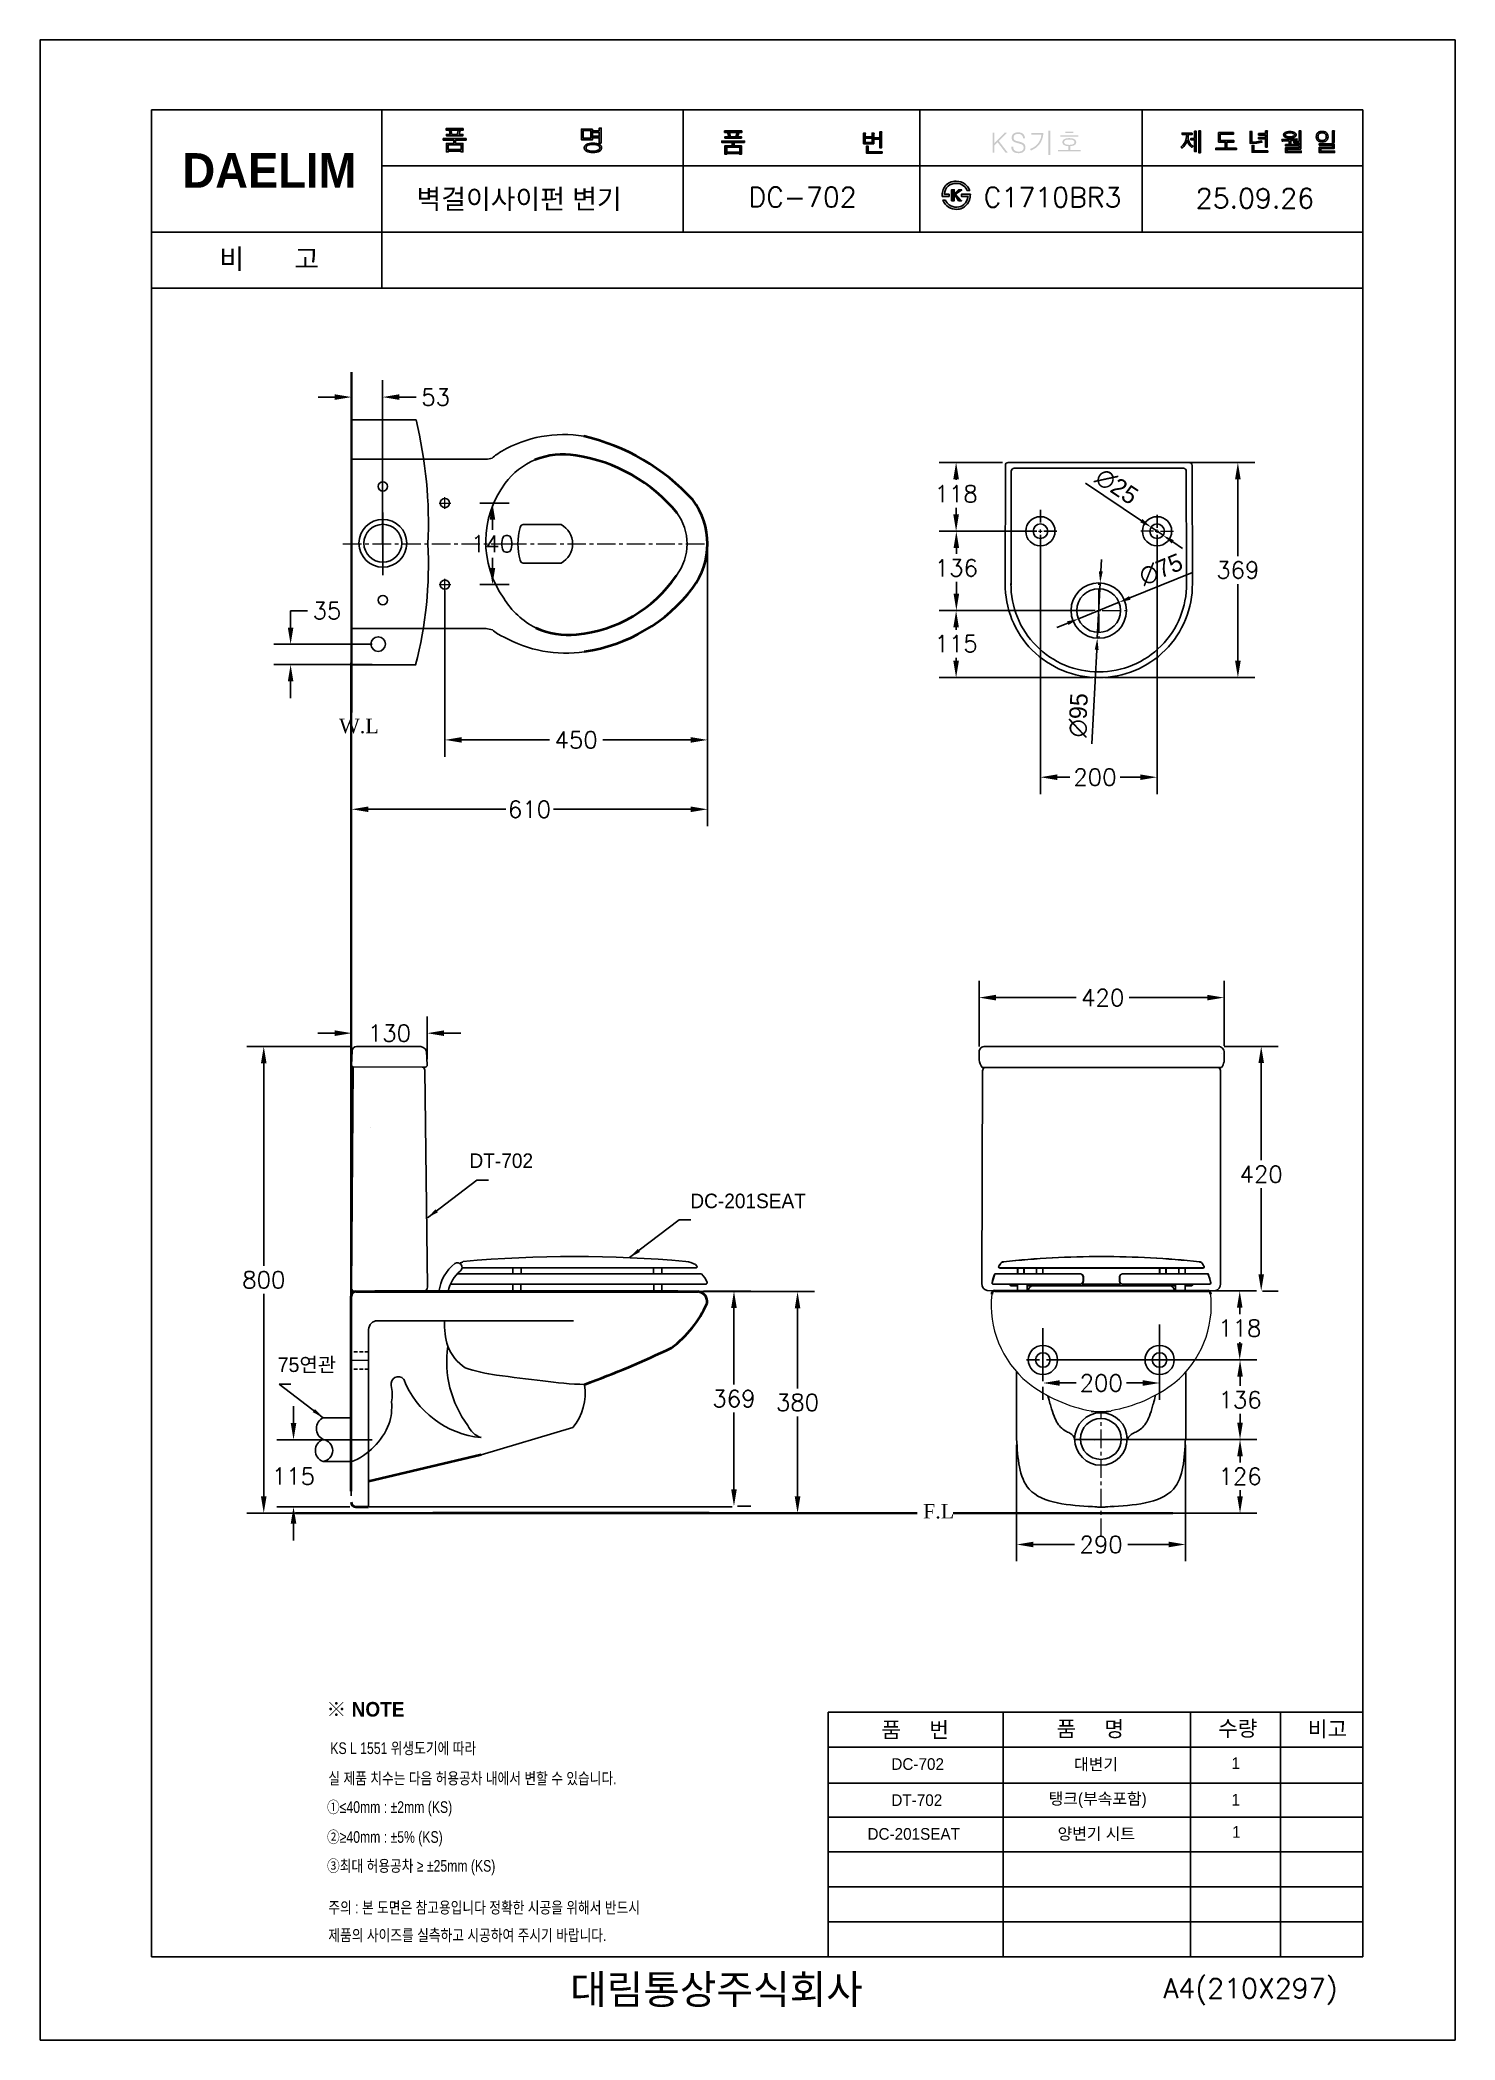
# Model space of a CAD drawing. Extents: x 63648 to 66073, y 58101 to 61531.
import ezdxf
from ezdxf.lldxf.tags import DXFTag

# ---------------------------------------------------------------- set-up
doc = ezdxf.new("R2010")
doc.units = 0
doc.header["$MEASUREMENT"] = 0
doc.linetypes.add('CENTER', pattern=[50.8, 31.75, -6.35, 6.35, -6.35])
doc.linetypes.add('DASHED2', pattern=[9.525, 6.35, -3.175])
doc.layers.get('0').update_dxf_attribs({"linetype": 'CONTINUOUS'})
doc.layers.get('Defpoints').update_dxf_attribs({"linetype": 'CONTINUOUS'})
for name, color, linetype in [('2', 2, 'CONTINUOUS'), ('BU', 7, 'CONTINUOUS'), ('DEFAULT', 7, 'CONTINUOUS'), ('Dim', 4, 'CONTINUOUS'), ('DIM2', 7, 'CONTINUOUS'), ('LINE', 7, 'CONTINUOUS'), ('LINE @ 1 VP1', 7, 'CONTINUOUS'), ('LINE @ 1 VPModel', 7, 'CONTINUOUS'), ('MAIN', 7, 'CONTINUOUS'), ('POINT', 3, 'CONTINUOUS'), ('YA', 7, 'CONTINUOUS')]:
    doc.layers.add(name, color=color, linetype=linetype)
for name, color, linetype, lineweight in [('AM_6', 2, 'CONTINUOUS', 30), ('CEN', 1, 'CENTER', 5), ('OUTLINE', 11, 'CONTINUOUS', 40), ('Y', 202, 'CONTINUOUS', 35)]:
    doc.layers.add(name, color=color, linetype=linetype, lineweight=lineweight)
doc.styles.add('h', font='', dxfattribs={"height": 30})
doc.styles.add('MtXpl_', font='')
doc.styles.get("Standard").update_dxf_attribs({"font": 'txt.shx', "bigfont": 'ghs.shx'})
doc.styles.add('STYLE2', font='dutch.ttf', dxfattribs={"height": 25})
doc.styles.add('굴림', font='', dxfattribs={"height": 3.2})
doc.styles.add('스타일1', font='txt.shx', dxfattribs={"bigfont": 'ghs.shx'})
doc.styles.get('h').set_extended_font_data('Haansoft Batang')
doc.styles.get('MtXpl_').set_extended_font_data('Gulim', bold=True)
doc.styles.get('굴림').set_extended_font_data('Gulim')
tags = doc.linetypes.add('Amconstr', pattern=[9999, 9999, 0]).pattern_tags.tags
tags[6:7] = [DXFTag(74, 4), DXFTag(75, 0), DXFTag(340, '0'), DXFTag(46, 1.0), DXFTag(50, 0.0), DXFTag(44, 0.0), DXFTag(45, 0.0)]
tags[4:5] = [DXFTag(74, 4), DXFTag(75, 0), DXFTag(340, '0'), DXFTag(46, 1.0), DXFTag(50, 0.0), DXFTag(44, 0.0), DXFTag(45, 0.0)]
doc.dimstyles.new('AM_ISO', dxfattribs={"dimscale": 10, "dimtxt": 3.5, "dimasz": 2, "dimexe": 1, "dimexo": 1, "dimgap": 1, "dimtad": 1, "dimdec": 0, "dimdsep": 46, "dimtxsty": 'h', "dimcen": -0.3, "dimclrd": 256, "dimclre": 256, "dimclrt": 2, "dimadec": 0, "dimazin": 2, "dimtp": 0.1, "dimtm": 0.1, "dimtfac": 0.71, "dimtdec": 0, "dimtmove": 0, "dimatfit": 3, "dimfxl": 0, "dimlwd": -1, "dimlwe": -1, "dimarcsym": 0})
doc.dimstyles.new('SERIM', dxfattribs={"dimscale": 10, "dimtxt": 3, "dimasz": 2, "dimexe": 1, "dimexo": 1.5, "dimgap": 1, "dimtad": 1, "dimtoh": 1, "dimdec": 0, "dimdsep": 46, "dimtxsty": 'h', "dimcen": -0.3, "dimclrt": 2, "dimadec": 0, "dimazin": 0, "dimtfac": 1, "dimtdec": 0, "dimtmove": 1, "dimatfit": 3, "dimfxl": 0, "dimtolj": 1, "dimtzin": 0, "dimarcsym": 0})
doc.dimstyles.get("Standard").update_dxf_attribs({"dimtxt": 0.18, "dimasz": 0.18, "dimexe": 0.18, "dimexo": 0.0625, "dimgap": 0.09, "dimtad": 0, "dimtih": 1, "dimtoh": 1, "dimdec": 4, "dimzin": 0, "dimdsep": 46, "dimtxsty": 'Standard', "dimcen": 0.09, "dimadec": 0, "dimazin": 0, "dimtfac": 1, "dimtdec": 4, "dimtofl": 0, "dimtmove": 0, "dimatfit": 0, "dimfxl": 0, "dimtolj": 1, "dimtzin": 0, "dimarcsym": 0})

msp = doc.modelspace()

# ---------------------------------------------------------------- texts
at = {"color": 3, "style": '굴림', "width": 0.8}
for s, p in [('KS L 1551 위생도기에 따라', (64145.2, 58591.6)), ('실 제품 치수는 다음 허용공차 내에서 변할 수 있습니다.', (64141.8, 58539.9)), ('①≤40mm : ±2mm (KS)', (64139.5, 58490.6)), ('②≥40mm : ±5%%% (KS)', (64139.5, 58439.3)), ('③최대 허용공차 ≥ ±25mm (KS)', (64139.5, 58389.8))]:
    msp.add_text(s, height=20, dxfattribs=at).set_placement(p)
at = {"color": 1, "style": '굴림', "width": 0.8}
for s, p in [('주의 : 본 도면은 참고용입니다 정확한 시공을 위해서 반드시', (64141.8, 58318.3)), ('제품의 사이즈를 실측하고 시공하여 주시기 바랍니다.', (64141.8, 58270.9))]:
    msp.add_text(s, height=20, dxfattribs=at).set_placement(p)
at = {"layer": '2', "style": 'MtXpl_'}
msp.add_text('※ NOTE', height=25, dxfattribs=at).set_placement((64138.4, 58655.9))
at = {"layer": 'AM_6', "color": 0, "char_height": 25, "attachment_point": 1, "style": 'STYLE2'}
for s, insert, width in [('W.L', (64160.1, 60367.5), 80.504), ('F.L', (65161.2, 59020.6), 72.637)]:
    msp.add_mtext(s, dxfattribs=dict(at, insert=insert, width=width))
at = {"layer": 'AM_6', "color": 0, "char_height": 25, "attachment_point": 4, "style": 'h'}
for s, insert in [('{\\fGulim|b0|i0|c129|p50;DT-702}', (64383.7, 59609.1)), ('{\\fGulim|b0|i0|c129|p50;DC-201SEAT}', (64762.3, 59540.1)), ('75{\\fGulim|b0|i0|c129|p50;연관}', (64055, 59258.4))]:
    msp.add_mtext(s, dxfattribs=dict(at, insert=insert))
at = {"layer": 'Dim', "color": 0, "attachment_point": 1, "style": '스타일1'}
for s, insert, char_height, width in [('{\\fGulim|b0|i0|c129|p50; 벽걸이사이펀 변기}', (64280.5, 61275.8), 33.819, 639), ('{\\fGulim|b0|i0|c129|p50;DC-702}', (65106.9, 58584.4), 20, 147), ('{\\fGulim|b0|i0|c129|p50;대변기}', (65420.2, 58583.9), 20, 147), ('{\\fGulim|b0|i0|c129|p50;DT-702}', (65106.9, 58522.5), 20, 147), ('{\\fGulim|b0|i0|c129|p50;탱크(부속포함)}', (65376.6, 58525.1), 20, 227), ('{\\fGulim|b0|i0|c129|p50;DC-201SEAT}', (65066, 58464.6), 20, 147), ('{\\fGulim|b0|i0|c129|p50;양변기 시트}', (65391.8, 58464.8), 20, 212), ('{\\fGulim|b0|i0|c129|p50;       대림통상주식회사\\P}', (64428.9, 58212.8), 50, 1090)]:
    msp.add_mtext(s, dxfattribs=dict(at, insert=insert, char_height=char_height, width=width))
for s, insert, char_height in [('{\\fGulim|b0|i0|c129|p50;비       고}', (63954.9, 61173), 33.819), ('{\\fGulim|b0|i0|c129|p50;품     번}', (65089.8, 58646.4), 26.746), ('{\\fGulim|b0|i0|c129|p50;품     명}', (65390, 58648.1), 26.746), ('{\\fGulim|b0|i0|c129|p50;수량}', (65667.1, 58648.9), 26.746), ('{\\fGulim|b0|i0|c129|p50;비고}', (65820.9, 58647.9), 26.746), ('{\\fGulim|b0|i0|c129|p50;1\\P}', (65690, 58585.9), 20), ('{\\fGulim|b0|i0|c129|p50;1\\P}', (65690, 58523.3), 20), ('{\\fGulim|b0|i0|c129|p50;1\\P}', (65690.9, 58467.9), 20)]:
    msp.add_mtext(s, dxfattribs=dict(at, insert=insert, char_height=char_height))
at = {"layer": 'YA', "color": 7}
for s, height, p in [('DC-702', 33.82, (64861.9, 61245.1)), ('C1710BR3', 33.82, (65265.1, 61244.9)), ('25.09.26', 33.82, (65628.7, 61243.1)), ('A4(210X297)', 33.819, (65572.9, 58172.8))]:
    msp.add_text(s, height=height, dxfattribs=at).set_placement(p)
at = {"layer": 'YA', "color": 7, "insert": (63891.7, 61337.4), "char_height": 59.437, "width": 290.871, "attachment_point": 1, "style": 'h'}
msp.add_mtext('{\\fHYGraphic-Medium|b1|i0|c129|p18;DAELIM}', dxfattribs=at)

# ---------------------------------------------------------------- blocks, each defined once
blk = doc.blocks.new('*D22')
at = {"layer": 'Defpoints', "color": 0}
for p in [(64391.7, 60737.3), (64391.7, 60597.3), (64423.1, 60597.3)]:
    blk.add_point(p, dxfattribs=at)
at = {"layer": 'Dim', "color": 0, "lineweight": -2}
for p, q in [((64401.7, 60737.3), (64451.9, 60737.3)), ((64423.1, 60708.5), (64423.1, 60691.3)), ((64423.1, 60626.1), (64423.1, 60643.3)), ((64401.7, 60597.3), (64451.9, 60597.3))]:
    blk.add_line(p, q, dxfattribs=at)
at = {"layer": 'Dim', "color": 0}
for points in [[(64418.3, 60708.5), (64427.9, 60708.5), (64423.1, 60737.3)], [(64418.3, 60626.1), (64427.9, 60626.1), (64423.1, 60597.3)]]:
    blk.add_solid(points, dxfattribs=at)
at = {"layer": 'Dim', "color": 0, "insert": (64423.1, 60667.3), "char_height": 28.8, "attachment_point": 5}
blk.add_mtext('\\A1;140', dxfattribs=at)
blk = doc.blocks.new('*D23')
at = {"layer": 'Defpoints', "color": 0}
for p in [(64189.9, 59805.1), (64031.1, 59004.7), (64100.3, 59004.7)]:
    blk.add_point(p, dxfattribs=at)
at = {"layer": 'Dim', "color": 0, "lineweight": -2}
for p, q in [((64179.9, 59805.1), (64002.3, 59805.1)), ((64031.1, 59776.3), (64031.1, 59428.9)), ((64031.1, 59033.5), (64031.1, 59380.9)), ((64090.3, 59004.7), (64002.3, 59004.7))]:
    blk.add_line(p, q, dxfattribs=at)
at = {"layer": 'Dim', "color": 0}
for points in [[(64026.3, 59776.3), (64035.9, 59776.3), (64031.1, 59805.1)], [(64026.3, 59033.5), (64035.9, 59033.5), (64031.1, 59004.7)]]:
    blk.add_solid(points, dxfattribs=at)
at = {"layer": 'Dim', "color": 0, "insert": (64031.1, 59404.9), "char_height": 28.8, "attachment_point": 5}
blk.add_mtext('\\A1;800', dxfattribs=at)
blk = doc.blocks.new('*D26')
at = {"layer": 'BU', "color": 0, "lineweight": -2}
for p, q in [((64082.1, 59159.3), (64082.1, 59188.1)), ((64186.1, 59130.5), (64053.3, 59130.5)), ((64178.9, 59015.7), (64053.3, 59015.7)), ((64082.1, 58986.9), (64082.1, 58958.1))]:
    blk.add_line(p, q, dxfattribs=at)
at = {"layer": 'BU', "color": 0}
for points in [[(64077.3, 59159.3), (64086.9, 59159.3), (64082.1, 59130.5)], [(64077.3, 58986.9), (64086.9, 58986.9), (64082.1, 59015.7)]]:
    blk.add_solid(points, dxfattribs=at)
at = {"layer": 'Defpoints', "color": 0}
for p in [(64196.1, 59130.5), (64082.1, 59015.7), (64188.9, 59015.7)]:
    blk.add_point(p, dxfattribs=at)
at = {"layer": 'BU', "color": 0, "insert": (64082.1, 59068.1), "char_height": 28.8, "attachment_point": 5}
blk.add_mtext('\\A1;115', dxfattribs=at)
blk = doc.blocks.new('*D24')
at = {"layer": 'BU', "color": 0, "lineweight": -2}
for p, q in [((65476.7, 59131), (65733.4, 59131)), ((65704.6, 59102.2), (65704.6, 59091.9)), ((65704.6, 59033.5), (65704.6, 59043.9)), ((65476.7, 59004.7), (65733.4, 59004.7))]:
    blk.add_line(p, q, dxfattribs=at)
at = {"layer": 'BU', "color": 0}
for points in [[(65699.8, 59102.2), (65709.4, 59102.2), (65704.6, 59131)], [(65699.8, 59033.5), (65709.4, 59033.5), (65704.6, 59004.7)]]:
    blk.add_solid(points, dxfattribs=at)
at = {"layer": 'Defpoints', "color": 0}
for p in [(65466.7, 59131), (65704.6, 59131), (65466.7, 59004.7)]:
    blk.add_point(p, dxfattribs=at)
at = {"layer": 'BU', "color": 0, "insert": (65704.6, 59067.9), "char_height": 28.8, "attachment_point": 5}
blk.add_mtext('\\A1;126', dxfattribs=at)
blk = doc.blocks.new('*D25')
at = {"layer": 'BU', "color": 0, "lineweight": -2}
for p, q in [((65376.7, 59267.5), (65733.4, 59267.5)), ((65704.6, 59238.7), (65704.6, 59223.2)), ((65704.6, 59159.8), (65704.6, 59175.2)), ((65430.5, 59131), (65733.4, 59131))]:
    blk.add_line(p, q, dxfattribs=at)
at = {"layer": 'BU', "color": 0}
for points in [[(65699.8, 59238.7), (65709.4, 59238.7), (65704.6, 59267.5)], [(65699.8, 59159.8), (65709.4, 59159.8), (65704.6, 59131)]]:
    blk.add_solid(points, dxfattribs=at)
at = {"layer": 'Defpoints', "color": 0}
for p in [(65366.7, 59267.5), (65704.6, 59267.5), (65420.5, 59131, 0)]:
    blk.add_point(p, dxfattribs=at)
at = {"layer": 'BU', "color": 0, "insert": (65704.6, 59199.2), "char_height": 28.8, "attachment_point": 5}
blk.add_mtext('\\A1;136', dxfattribs=at)
blk = doc.blocks.new('*D9')
at = {"layer": 'BU', "color": 0, "lineweight": -2}
for p, q in [((65566.7, 59261.5), (65566.7, 59199.2)), ((65366.7, 59221.2), (65366.7, 59199.2)), ((65395.5, 59228), (65423.5, 59228)), ((65537.9, 59228), (65509.9, 59228))]:
    blk.add_line(p, q, dxfattribs=at)
at = {"layer": 'BU', "color": 0}
for points in [[(65395.5, 59232.8), (65395.5, 59223.2), (65366.7, 59228)], [(65537.9, 59232.8), (65537.9, 59223.2), (65566.7, 59228)]]:
    blk.add_solid(points, dxfattribs=at)
at = {"layer": 'Defpoints', "color": 0}
for p in [(65566.7, 59271.5), (65366.7, 59231.2), (65366.7, 59228)]:
    blk.add_point(p, dxfattribs=at)
at = {"layer": 'BU', "color": 0, "insert": (65466.7, 59228), "char_height": 28.8, "attachment_point": 5}
blk.add_mtext('\\A1;200', dxfattribs=at)
blk = doc.blocks.new('*D10')
at = {"layer": 'BU', "color": 0, "lineweight": -2}
for p, q in [((64751, 59384.7), (64974.9, 59384.7)), ((64946.1, 59355.9), (64946.1, 59218.7)), ((64946.1, 59033.5), (64946.1, 59170.7)), ((64804.8, 59004.7), (64974.9, 59004.7))]:
    blk.add_line(p, q, dxfattribs=at)
at = {"layer": 'BU', "color": 0}
for points in [[(64941.3, 59355.9), (64950.9, 59355.9), (64946.1, 59384.7)], [(64941.3, 59033.5), (64950.9, 59033.5), (64946.1, 59004.7)]]:
    blk.add_solid(points, dxfattribs=at)
at = {"layer": 'Defpoints', "color": 0}
for p in [(64741, 59384.7), (64794.8, 59004.7), (64946.1, 59004.7)]:
    blk.add_point(p, dxfattribs=at)
at = {"layer": 'BU', "color": 0, "insert": (64946.1, 59194.7), "char_height": 28.8, "attachment_point": 5}
blk.add_mtext('\\A1;380', dxfattribs=at)
blk = doc.blocks.new('*D11')
at = {"layer": 'BU', "color": 0, "lineweight": -2}
for p, q in [((64785.1, 59385.7), (64865.9, 59385.7)), ((64837.1, 59356.9), (64837.1, 59225.2)), ((64837.1, 59045.5), (64837.1, 59177.2)), ((64843.1, 59016.7), (64865.9, 59016.7))]:
    blk.add_line(p, q, dxfattribs=at)
at = {"layer": 'BU', "color": 0}
for points in [[(64832.3, 59356.9), (64841.9, 59356.9), (64837.1, 59385.7)], [(64832.3, 59045.5), (64841.9, 59045.5), (64837.1, 59016.7)]]:
    blk.add_solid(points, dxfattribs=at)
at = {"layer": 'Defpoints', "color": 0}
for p in [(64775.1, 59385.7), (64833.1, 59016.7), (64837.1, 59016.7)]:
    blk.add_point(p, dxfattribs=at)
at = {"layer": 'BU', "color": 0, "insert": (64837.1, 59201.2), "char_height": 28.8, "attachment_point": 5}
blk.add_mtext('\\A1;369', dxfattribs=at)
blk = doc.blocks.new('*D12')
at = {"layer": 'BU', "color": 0, "lineweight": -2}
for p, q in [((65659.4, 59385.8), (65732.9, 59385.8)), ((65704.1, 59357), (65704.1, 59346)), ((65704.1, 59296.3), (65704.1, 59298)), ((65576.7, 59267.5), (65732.9, 59267.5))]:
    blk.add_line(p, q, dxfattribs=at)
at = {"layer": 'BU', "color": 0}
for points in [[(65699.3, 59357), (65708.9, 59357), (65704.1, 59385.8)], [(65699.3, 59296.3), (65708.9, 59296.3), (65704.1, 59267.5)]]:
    blk.add_solid(points, dxfattribs=at)
at = {"layer": 'Defpoints', "color": 0}
for p in [(65649.4, 59385.8), (65704.1, 59385.8), (65566.7, 59267.5)]:
    blk.add_point(p, dxfattribs=at)
at = {"layer": 'BU', "color": 0, "insert": (65704.1, 59322), "char_height": 28.8, "attachment_point": 5}
blk.add_mtext('\\A1;118', dxfattribs=at)
blk = doc.blocks.new('*D13')
at = {"layer": 'BU', "color": 0, "lineweight": -2}
for p, q in [((65321.6, 59122), (65321.6, 58922.2)), ((65611.1, 59122), (65611.1, 58922.2)), ((65350.4, 58951), (65420.8, 58951)), ((65582.3, 58951), (65512, 58951))]:
    blk.add_line(p, q, dxfattribs=at)
at = {"layer": 'BU', "color": 0}
for points in [[(65350.4, 58955.8), (65350.4, 58946.2), (65321.6, 58951)], [(65582.3, 58955.8), (65582.3, 58946.2), (65611.1, 58951)]]:
    blk.add_solid(points, dxfattribs=at)
at = {"layer": 'Defpoints', "color": 0}
for p in [(65321.6, 59132, 0), (65611.1, 59132, 0), (65611.1, 58951)]:
    blk.add_point(p, dxfattribs=at)
at = {"layer": 'BU', "color": 0, "insert": (65466.4, 58951), "char_height": 28.8, "attachment_point": 5}
blk.add_mtext('\\A1;290', dxfattribs=at)
blk = doc.blocks.new('*D14')
at = {"layer": 'BU', "color": 0, "lineweight": -2}
for p, q in [((64791.7, 60657.3), (64791.7, 60302.2)), ((64341.7, 60587.3), (64341.7, 60302.2)), ((64370.5, 60331), (64521.1, 60331)), ((64762.9, 60331), (64612.3, 60331))]:
    blk.add_line(p, q, dxfattribs=at)
at = {"layer": 'BU', "color": 0}
for points in [[(64370.5, 60335.8), (64370.5, 60326.2), (64341.7, 60331)], [(64762.9, 60335.8), (64762.9, 60326.2), (64791.7, 60331)]]:
    blk.add_solid(points, dxfattribs=at)
at = {"layer": 'Defpoints', "color": 0}
for p in [(64791.7, 60667.3), (64341.7, 60597.3), (64341.7, 60331)]:
    blk.add_point(p, dxfattribs=at)
at = {"layer": 'BU', "color": 0, "insert": (64566.7, 60331), "char_height": 28.8, "attachment_point": 5}
blk.add_mtext('\\A1;450', dxfattribs=at)
blk = doc.blocks.new('*D30')
at = {"layer": 'Defpoints', "color": 0}
for p in [(65552.1, 60695.8), (65572.8, 60681.9)]:
    blk.add_point(p, dxfattribs=at)
at = {"layer": 'LINE'}
for p, q in [((65439.5, 60771.6), (65535.5, 60707)), ((65572.8, 60681.9), (65552.1, 60695.8)), ((65589.4, 60670.7), (65606, 60659.5))]:
    blk.add_line(p, q, dxfattribs=at)
for points in [[(65537.3, 60709.8), (65533.6, 60704.2), (65552.1, 60695.8)], [(65591.2, 60673.5), (65587.5, 60667.9), (65572.8, 60681.9)]]:
    blk.add_solid(points, dxfattribs=at)
at = {"layer": 'LINE', "color": 2, "insert": (65507.1, 60786.4), "char_height": 30, "attachment_point": 5, "rotation": 326.0452, "style": 'h'}
blk.add_mtext('{\\C256;\\P\\C7;∅25}', dxfattribs=at)
blk = doc.blocks.new('*D31')
at = {"layer": 'Defpoints', "color": 0}
for p in [(65497.2, 60567), (65427.7, 60538.7)]:
    blk.add_point(p, dxfattribs=at)
at = {"layer": 'LINE'}
for p, q in [((65622.9, 60618.1), (65515.7, 60574.5)), ((65427.7, 60538.7), (65497.2, 60567)), ((65409.2, 60531.2), (65390.6, 60523.7))]:
    blk.add_line(p, q, dxfattribs=at)
for points in [[(65514.4, 60577.6), (65516.9, 60571.4), (65497.2, 60567)], [(65407.9, 60534.3), (65410.4, 60528.1), (65427.7, 60538.7)]]:
    blk.add_solid(points, dxfattribs=at)
at = {"layer": 'LINE', "color": 2, "insert": (65569.1, 60623.3), "char_height": 30, "attachment_point": 5, "rotation": 22.1395, "style": 'h'}
blk.add_mtext('{\\C7;∅75}', dxfattribs=at)
blk = doc.blocks.new('*D32')
at = {"layer": 'Defpoints', "color": 0}
for p in [(65464.9, 60600.3), (65459.9, 60505.4)]:
    blk.add_point(p, dxfattribs=at)
at = {"layer": 'LINE'}
for p, q in [((65466, 60620.3), (65467, 60640.2)), ((65464.9, 60600.3), (65459.9, 60505.4)), ((65450.4, 60324.2), (65458.9, 60485.5))]:
    blk.add_line(p, q, dxfattribs=at)
for points in [[(65462.6, 60620.4), (65469.3, 60620.1), (65464.9, 60600.3)], [(65455.5, 60485.6), (65462.2, 60485.3), (65459.9, 60505.4)]]:
    blk.add_solid(points, dxfattribs=at)
at = {"layer": 'LINE', "color": 2, "insert": (65427.9, 60373.3), "char_height": 30, "attachment_point": 5, "rotation": 86.9813, "style": 'h'}
blk.add_mtext('{\\C7;∅95}', dxfattribs=at)
blk = doc.blocks.new('*D15')
at = {"layer": 'BU', "color": 0, "lineweight": -2}
for p, q in [((65297.4, 60806.9), (65189.1, 60806.9)), ((65217.9, 60778.1), (65217.9, 60777)), ((65217.9, 60717.7), (65217.9, 60729)), ((65352.4, 60688.9), (65189.1, 60688.9))]:
    blk.add_line(p, q, dxfattribs=at)
at = {"layer": 'BU', "color": 0}
for points in [[(65213.1, 60778.1), (65222.7, 60778.1), (65217.9, 60806.9)], [(65213.1, 60717.7), (65222.7, 60717.7), (65217.9, 60688.9)]]:
    blk.add_solid(points, dxfattribs=at)
at = {"layer": 'Defpoints', "color": 0}
for p in [(65217.9, 60806.9), (65307.4, 60806.9), (65362.4, 60688.9)]:
    blk.add_point(p, dxfattribs=at)
at = {"layer": 'BU', "color": 0, "insert": (65217.9, 60753), "char_height": 28.8, "attachment_point": 5}
blk.add_mtext('\\A1;118', dxfattribs=at)
blk = doc.blocks.new('*D16')
at = {"layer": 'BU', "color": 0, "lineweight": -2}
for p, q in [((65317.4, 60806.9), (65729.7, 60806.9)), ((65700.9, 60778.1), (65700.9, 60646.4)), ((65700.9, 60466.7), (65700.9, 60598.4)), ((65472.4, 60437.9), (65729.7, 60437.9))]:
    blk.add_line(p, q, dxfattribs=at)
at = {"layer": 'BU', "color": 0}
for points in [[(65696.1, 60778.1), (65705.7, 60778.1), (65700.9, 60806.9)], [(65696.1, 60466.7), (65705.7, 60466.7), (65700.9, 60437.9)]]:
    blk.add_solid(points, dxfattribs=at)
at = {"layer": 'Defpoints', "color": 0}
for p in [(65307.4, 60806.9), (65462.4, 60437.9), (65700.9, 60437.9)]:
    blk.add_point(p, dxfattribs=at)
at = {"layer": 'BU', "color": 0, "insert": (65700.9, 60622.4), "char_height": 28.8, "attachment_point": 5}
blk.add_mtext('\\A1;369', dxfattribs=at)
blk = doc.blocks.new('*D17')
at = {"layer": 'BU', "color": 0, "lineweight": -2}
for p, q in [((65352.4, 60688.9), (65189.5, 60688.9)), ((65218.3, 60660.1), (65218.3, 60649.9)), ((65218.3, 60581.7), (65218.3, 60601.9)), ((65452.4, 60552.9), (65189.5, 60552.9))]:
    blk.add_line(p, q, dxfattribs=at)
at = {"layer": 'BU', "color": 0}
for points in [[(65213.5, 60660.1), (65223.1, 60660.1), (65218.3, 60688.9)], [(65213.5, 60581.7), (65223.1, 60581.7), (65218.3, 60552.9)]]:
    blk.add_solid(points, dxfattribs=at)
at = {"layer": 'Defpoints', "color": 0}
for p in [(65362.4, 60688.9), (65218.3, 60552.9), (65462.4, 60552.9)]:
    blk.add_point(p, dxfattribs=at)
at = {"layer": 'BU', "color": 0, "insert": (65218.3, 60625.9), "char_height": 28.8, "attachment_point": 5}
blk.add_mtext('\\A1;136', dxfattribs=at)
blk = doc.blocks.new('*D18')
at = {"layer": 'BU', "color": 0, "lineweight": -2}
for p, q in [((65452.4, 60552.9), (65189.1, 60552.9)), ((65217.9, 60524.1), (65217.9, 60520)), ((65217.9, 60466.7), (65217.9, 60472)), ((65452.4, 60437.9), (65189.1, 60437.9))]:
    blk.add_line(p, q, dxfattribs=at)
at = {"layer": 'BU', "color": 0}
for points in [[(65213.1, 60524.1), (65222.7, 60524.1), (65217.9, 60552.9)], [(65213.1, 60466.7), (65222.7, 60466.7), (65217.9, 60437.9)]]:
    blk.add_solid(points, dxfattribs=at)
at = {"layer": 'Defpoints', "color": 0}
for p in [(65462.4, 60552.9), (65217.9, 60437.9), (65462.4, 60437.9)]:
    blk.add_point(p, dxfattribs=at)
at = {"layer": 'BU', "color": 0, "insert": (65217.9, 60496), "char_height": 28.8, "attachment_point": 5}
blk.add_mtext('\\A1;115', dxfattribs=at)
blk = doc.blocks.new('*D19')
at = {"layer": 'BU', "color": 0, "lineweight": -2}
for p, q in [((65362.4, 60678.9), (65362.4, 60238.2)), ((65562.4, 60678.9), (65562.4, 60238.2)), ((65391.2, 60267), (65412.7, 60267)), ((65533.6, 60267), (65499.1, 60267))]:
    blk.add_line(p, q, dxfattribs=at)
at = {"layer": 'BU', "color": 0}
for points in [[(65391.2, 60271.8), (65391.2, 60262.2), (65362.4, 60267)], [(65533.6, 60271.8), (65533.6, 60262.2), (65562.4, 60267)]]:
    blk.add_solid(points, dxfattribs=at)
at = {"layer": 'Defpoints', "color": 0}
for p in [(65362.4, 60688.9), (65562.4, 60688.9), (65562.4, 60267)]:
    blk.add_point(p, dxfattribs=at)
at = {"layer": 'BU', "color": 0, "insert": (65455.9, 60267), "char_height": 28.8, "attachment_point": 5}
blk.add_mtext('\\A1;200', dxfattribs=at)
blk = doc.blocks.new('*D20')
at = {"layer": 'BU', "color": 0, "lineweight": -2}
for p, q in [((65257.2, 59805.4), (65257.2, 59917.8)), ((65677.2, 59806.1), (65677.2, 59917.8)), ((65286, 59889), (65423.5, 59889)), ((65648.4, 59889), (65514.7, 59889))]:
    blk.add_line(p, q, dxfattribs=at)
at = {"layer": 'BU', "color": 0}
for points in [[(65286, 59893.8), (65286, 59884.2), (65257.2, 59889)], [(65648.4, 59893.8), (65648.4, 59884.2), (65677.2, 59889)]]:
    blk.add_solid(points, dxfattribs=at)
at = {"layer": 'Defpoints', "color": 0}
for p in [(65677.2, 59889), (65257.2, 59795.4), (65677.2, 59796.1)]:
    blk.add_point(p, dxfattribs=at)
at = {"layer": 'BU', "color": 0, "insert": (65469.1, 59889), "char_height": 28.8, "attachment_point": 5}
blk.add_mtext('\\A1;420', dxfattribs=at)
blk = doc.blocks.new('*D21')
at = {"layer": 'BU', "color": 0, "lineweight": -2}
for p, q in [((65677.3, 59805.4), (65769.7, 59805.4)), ((65740.9, 59776.6), (65740.9, 59610)), ((65740.9, 59414.5), (65740.9, 59562)), ((65742.9, 59385.7), (65769.7, 59385.7))]:
    blk.add_line(p, q, dxfattribs=at)
at = {"layer": 'BU', "color": 0}
for points in [[(65736.1, 59776.6), (65745.7, 59776.6), (65740.9, 59805.4)], [(65736.1, 59414.5), (65745.7, 59414.5), (65740.9, 59385.7)]]:
    blk.add_solid(points, dxfattribs=at)
at = {"layer": 'Defpoints', "color": 0}
for p in [(65667.3, 59805.4), (65732.9, 59385.7), (65740.9, 59385.7)]:
    blk.add_point(p, dxfattribs=at)
at = {"layer": 'BU', "color": 0, "insert": (65740.9, 59586), "char_height": 28.8, "attachment_point": 5}
blk.add_mtext('\\A1;420', dxfattribs=at)
blk = doc.blocks.new('*D27')
at = {"layer": 'BU', "color": 0, "lineweight": -2}
for p, q in [((64152.8, 59828), (64124, 59828)), ((64181.6, 59783.3), (64181.6, 59856.8)), ((64311.1, 59783.3), (64311.1, 59856.8)), ((64339.9, 59828), (64368.7, 59828))]:
    blk.add_line(p, q, dxfattribs=at)
at = {"layer": 'BU', "color": 0}
for points in [[(64152.8, 59832.8), (64152.8, 59823.2), (64181.6, 59828)], [(64339.9, 59832.8), (64339.9, 59823.2), (64311.1, 59828)]]:
    blk.add_solid(points, dxfattribs=at)
at = {"layer": 'Defpoints', "color": 0}
for p in [(64311.1, 59828), (64181.6, 59773.3), (64311.1, 59773.3)]:
    blk.add_point(p, dxfattribs=at)
at = {"layer": 'BU', "color": 0, "insert": (64246.4, 59828), "char_height": 28.8, "attachment_point": 5}
blk.add_mtext('\\A1;130', dxfattribs=at)
blk = doc.blocks.new('*D28')
at = {"layer": 'BU', "color": 0, "lineweight": -2}
for p, q in [((64181.7, 60747.3), (64181.7, 60947.8)), ((64234.7, 60667.3), (64234.7, 60947.8)), ((64152.9, 60919), (64124.1, 60919)), ((64263.5, 60919), (64292.3, 60919))]:
    blk.add_line(p, q, dxfattribs=at)
at = {"layer": 'BU', "color": 0}
for points in [[(64152.9, 60923.8), (64152.9, 60914.2), (64181.7, 60919)], [(64263.5, 60923.8), (64263.5, 60914.2), (64234.7, 60919)]]:
    blk.add_solid(points, dxfattribs=at)
at = {"layer": 'Defpoints', "color": 0}
for p in [(64234.7, 60919), (64181.7, 60737.3), (64234.7, 60657.3)]:
    blk.add_point(p, dxfattribs=at)
at = {"layer": 'BU', "color": 0, "insert": (64325.9, 60919), "char_height": 28.8, "attachment_point": 5}
blk.add_mtext('\\A1;53', dxfattribs=at)
blk = doc.blocks.new('*D29')
at = {"layer": 'BU', "color": 0, "lineweight": -2}
for p, q in [((64077.1, 60523.8), (64077.1, 60552.6)), ((64077.1, 60552.6), (64105.9, 60552.6)), ((64217.1, 60495), (64048.3, 60495)), ((64217.1, 60460.2), (64048.3, 60460.2)), ((64077.1, 60431.4), (64077.1, 60402.6))]:
    blk.add_line(p, q, dxfattribs=at)
at = {"layer": 'BU', "color": 0}
for points in [[(64072.3, 60523.8), (64081.9, 60523.8), (64077.1, 60495)], [(64072.3, 60431.4), (64081.9, 60431.4), (64077.1, 60460.2)]]:
    blk.add_solid(points, dxfattribs=at)
at = {"layer": 'Defpoints', "color": 0}
for p in [(64077.1, 60495), (64227.1, 60495), (64227.1, 60460.2)]:
    blk.add_point(p, dxfattribs=at)
at = {"layer": 'BU', "color": 0, "insert": (64139.5, 60552.6), "char_height": 28.8, "attachment_point": 5}
blk.add_mtext('\\A1;35', dxfattribs=at)
blk = doc.blocks.new('*D8')
at = {"layer": 'BU', "color": 0, "lineweight": -2}
for p, q in [((64181.7, 60657.3), (64181.7, 60183.2)), ((64791.7, 60657.3), (64791.7, 60183.2)), ((64210.5, 60212), (64445.9, 60212)), ((64762.9, 60212), (64527.5, 60212))]:
    blk.add_line(p, q, dxfattribs=at)
at = {"layer": 'BU', "color": 0}
for points in [[(64210.5, 60216.8), (64210.5, 60207.2), (64181.7, 60212)], [(64762.9, 60216.8), (64762.9, 60207.2), (64791.7, 60212)]]:
    blk.add_solid(points, dxfattribs=at)
at = {"layer": 'Defpoints', "color": 0}
for p in [(64181.7, 60667.3), (64791.7, 60667.3), (64791.7, 60212)]:
    blk.add_point(p, dxfattribs=at)
at = {"layer": 'BU', "color": 0, "insert": (64486.7, 60212), "char_height": 28.8, "attachment_point": 5}
blk.add_mtext('\\A1;610', dxfattribs=at)
blk = doc.blocks.new('*U44')
at = {"layer": 'LINE @ 1 VP1', "linetype": 'Amconstr'}
h = blk.add_hatch(color=256, dxfattribs=at)
h.dxf.hatch_style = 1
h.paths.add_polyline_path([(64828.2, 61365.6), (64821.7, 61365.6), (64821.7, 61363.2), (64850, 61363.2), (64850, 61365.6), (64843.3, 61365.6), (64844.6, 61370), (64844.7, 61370.4), (64845.3, 61371.1), (64845.3, 61371.1), (64845.4, 61371.2), (64845.4, 61371.3), (64845.4, 61371.3), (64845.4, 61371.3), (64845.4, 61371.3), (64845.4, 61371.4), (64845.4, 61371.4), (64845.4, 61371.4), (64845.3, 61371.4), (64845.3, 61371.4), (64845.3, 61371.5), (64845, 61371.5), (64844.4, 61371.7), (64841.9, 61372.1), (64840.4, 61365.6), (64831.2, 61365.6), (64830, 61370.5), (64830.2, 61371), (64830.3, 61371.3), (64830.4, 61371.4), (64830.4, 61371.5), (64830.4, 61371.5), (64830.4, 61371.5), (64830.4, 61371.6), (64830.4, 61371.6), (64830.4, 61371.6), (64830.4, 61371.6), (64830.4, 61371.6), (64830.3, 61371.7), (64830.3, 61371.7), (64830.3, 61371.7), (64830.2, 61371.7), (64829.9, 61371.8), (64829, 61371.8), (64826.8, 61371.8)])
h.paths.add_polyline_path([(64816.3, 61358.2), (64816.3, 61355.7), (64834.3, 61355.7), (64834.3, 61350.2), (64821.7, 61350.2), (64821.7, 61335.4), (64824.8, 61335.4), (64824.8, 61336.7), (64846.9, 61336.7), (64846.9, 61335.4), (64850, 61335.4), (64850, 61350.2), (64837.4, 61350.2), (64837.4, 61355.7), (64855.4, 61355.7), (64855.4, 61358.2)])
h.paths.add_polyline_path([(64846.9, 61347.6), (64846.9, 61339.3), (64824.8, 61339.3), (64824.8, 61347.6)], flags=16)
at = {"layer": 'LINE @ 1 VPModel', "linetype": 'Amconstr'}
h = blk.add_hatch(color=256, dxfattribs=at)
h.dxf.hatch_style = 1
h.paths.add_polyline_path([(64828.2, 61365.6), (64821.7, 61365.6), (64821.7, 61363.2), (64850, 61363.2), (64850, 61365.6), (64843.3, 61365.6), (64844.6, 61370), (64844.7, 61370.4), (64845.3, 61371.1), (64845.3, 61371.1), (64845.4, 61371.2), (64845.4, 61371.3), (64845.4, 61371.3), (64845.4, 61371.3), (64845.4, 61371.3), (64845.4, 61371.4), (64845.4, 61371.4), (64845.4, 61371.4), (64845.3, 61371.4), (64845.3, 61371.4), (64845.3, 61371.5), (64845, 61371.5), (64844.4, 61371.7), (64841.9, 61372.1), (64840.4, 61365.6), (64831.2, 61365.6), (64830, 61370.5), (64830.2, 61371), (64830.3, 61371.3), (64830.4, 61371.4), (64830.4, 61371.5), (64830.4, 61371.5), (64830.4, 61371.5), (64830.4, 61371.6), (64830.4, 61371.6), (64830.4, 61371.6), (64830.4, 61371.6), (64830.4, 61371.6), (64830.3, 61371.7), (64830.3, 61371.7), (64830.3, 61371.7), (64830.2, 61371.7), (64829.9, 61371.8), (64829, 61371.8), (64826.8, 61371.8)])
h.paths.add_polyline_path([(64816.3, 61358.2), (64816.3, 61355.7), (64834.3, 61355.7), (64834.3, 61350.2), (64821.7, 61350.2), (64821.7, 61335.4), (64824.8, 61335.4), (64824.8, 61336.7), (64846.9, 61336.7), (64846.9, 61335.4), (64850, 61335.4), (64850, 61350.2), (64837.4, 61350.2), (64837.4, 61355.7), (64855.4, 61355.7), (64855.4, 61358.2)])
h.paths.add_polyline_path([(64846.9, 61347.6), (64846.9, 61339.3), (64824.8, 61339.3), (64824.8, 61347.6)], flags=16)
blk = doc.blocks.new('*U45')
at = {"layer": 'LINE @ 1 VP1', "linetype": 'Amconstr'}
h = blk.add_hatch(color=256, dxfattribs=at)
h.dxf.hatch_style = 1
h.paths.add_polyline_path([(64850.6, 61375.4), (64821.1, 61375.4), (64821.1, 61373), (64850.6, 61373)])
at = {"layer": 'LINE @ 1 VPModel', "linetype": 'Amconstr'}
h = blk.add_hatch(color=256, dxfattribs=at)
h.dxf.hatch_style = 1
h.paths.add_polyline_path([(64850.6, 61375.4), (64821.1, 61375.4), (64821.1, 61373), (64850.6, 61373)])
blk = doc.blocks.new('*U46')
at = {"layer": 'LINE @ 1 VP1', "linetype": 'Amconstr'}
h = blk.add_hatch(color=256, dxfattribs=at)
h.dxf.hatch_style = 1
h.paths.add_polyline_path([(65076.8, 61370.3), (65076.9, 61370.7), (65077, 61371), (65077.1, 61371.2), (65077.2, 61371.3), (65077.2, 61371.4), (65077.2, 61371.4), (65077.2, 61371.5), (65077.2, 61371.5), (65077.2, 61371.5), (65077.2, 61371.5), (65077.1, 61371.6), (65077.1, 61371.6), (65077.1, 61371.6), (65077.1, 61371.6), (65077, 61371.7), (65076.8, 61371.7), (65076.7, 61371.7), (65075.9, 61371.8), (65074, 61371.8), (65074, 61365.2), (65062.1, 61365.2), (65062.1, 61370.5), (65062.2, 61370.9), (65062.4, 61371.2), (65062.5, 61371.4), (65062.5, 61371.4), (65062.5, 61371.5), (65062.5, 61371.5), (65062.5, 61371.5), (65062.5, 61371.6), (65062.5, 61371.6), (65062.5, 61371.6), (65062.5, 61371.6), (65062.5, 61371.7), (65062.5, 61371.7), (65062.5, 61371.7), (65062.5, 61371.7), (65062.4, 61371.7), (65062.4, 61371.7), (65062.2, 61371.8), (65061.5, 61371.8), (65059.3, 61371.8), (65059.3, 61353.4), (65076.8, 61353.4), (65076.8, 61361.5), (65087.2, 61361.5), (65087.2, 61346.3), (65090, 61346.3), (65090, 61372.6), (65090.1, 61373), (65090.2, 61373.3), (65090.3, 61373.5), (65090.4, 61373.7), (65090.4, 61373.7), (65090.4, 61373.8), (65090.4, 61373.8), (65090.4, 61373.8), (65090.4, 61373.8), (65090.3, 61373.9), (65090.3, 61373.9), (65090.3, 61373.9), (65090.3, 61373.9), (65090.2, 61374), (65090.2, 61374), (65090.1, 61374), (65089.8, 61374), (65089.5, 61374.1), (65087.2, 61374.1), (65087.2, 61363.8), (65076.8, 61363.8)])
h.paths.add_polyline_path([(65074, 61362.9), (65074, 61355.6), (65062.1, 61355.6), (65062.1, 61362.9)], flags=16)
h.paths.add_polyline_path([(65067.1, 61348.7), (65067, 61348.6), (65066.9, 61348.3), (65066.9, 61347.9), (65066.9, 61339.7), (65090.9, 61339.7), (65090.9, 61337.4), (65064.1, 61337.4), (65064.1, 61349.2), (65066.2, 61349.2), (65066.8, 61349.2), (65067, 61349.1), (65067.2, 61349), (65067.2, 61349), (65067.2, 61348.9)])
at = {"layer": 'LINE @ 1 VPModel', "linetype": 'Amconstr'}
h = blk.add_hatch(color=256, dxfattribs=at)
h.dxf.hatch_style = 1
h.paths.add_polyline_path([(65076.8, 61370.3), (65076.9, 61370.7), (65077, 61371), (65077.1, 61371.2), (65077.2, 61371.3), (65077.2, 61371.4), (65077.2, 61371.4), (65077.2, 61371.5), (65077.2, 61371.5), (65077.2, 61371.5), (65077.2, 61371.5), (65077.1, 61371.6), (65077.1, 61371.6), (65077.1, 61371.6), (65077.1, 61371.6), (65077, 61371.7), (65076.8, 61371.7), (65076.7, 61371.7), (65075.9, 61371.8), (65074, 61371.8), (65074, 61365.2), (65062.1, 61365.2), (65062.1, 61370.5), (65062.2, 61370.9), (65062.4, 61371.2), (65062.5, 61371.4), (65062.5, 61371.4), (65062.5, 61371.5), (65062.5, 61371.5), (65062.5, 61371.5), (65062.5, 61371.6), (65062.5, 61371.6), (65062.5, 61371.6), (65062.5, 61371.6), (65062.5, 61371.7), (65062.5, 61371.7), (65062.5, 61371.7), (65062.5, 61371.7), (65062.4, 61371.7), (65062.4, 61371.7), (65062.2, 61371.8), (65061.5, 61371.8), (65059.3, 61371.8), (65059.3, 61353.4), (65076.8, 61353.4), (65076.8, 61361.5), (65087.2, 61361.5), (65087.2, 61346.3), (65090, 61346.3), (65090, 61372.6), (65090.1, 61373), (65090.2, 61373.3), (65090.3, 61373.5), (65090.4, 61373.7), (65090.4, 61373.7), (65090.4, 61373.8), (65090.4, 61373.8), (65090.4, 61373.8), (65090.4, 61373.8), (65090.3, 61373.9), (65090.3, 61373.9), (65090.3, 61373.9), (65090.3, 61373.9), (65090.2, 61374), (65090.2, 61374), (65090.1, 61374), (65089.8, 61374), (65089.5, 61374.1), (65087.2, 61374.1), (65087.2, 61363.8), (65076.8, 61363.8)])
h.paths.add_polyline_path([(65074, 61362.9), (65074, 61355.6), (65062.1, 61355.6), (65062.1, 61362.9)], flags=16)
h.paths.add_polyline_path([(65067.1, 61348.7), (65067, 61348.6), (65066.9, 61348.3), (65066.9, 61347.9), (65066.9, 61339.7), (65090.9, 61339.7), (65090.9, 61337.4), (65064.1, 61337.4), (65064.1, 61349.2), (65066.2, 61349.2), (65066.8, 61349.2), (65067, 61349.1), (65067.2, 61349), (65067.2, 61349), (65067.2, 61348.9)])
blk = doc.blocks.new('*U47')
at = {"layer": 'LINE @ 1 VP1', "linetype": 'Amconstr'}
h = blk.add_hatch(color=256, dxfattribs=at)
h.dxf.hatch_style = 1
h.paths.add_polyline_path([(65291.1, 61358.2), (65304.9, 61372.3), (65300.9, 61372.3), (65283.4, 61354.2), (65283.4, 61372.3), (65280.3, 61372.3), (65280.3, 61338.3), (65283.4, 61338.3), (65283.4, 61350.3), (65289, 61356), (65302.7, 61338.3), (65306.5, 61338.3)])
h.paths.add_polyline_path([(65317.5, 61360.6), (65317.2, 61361), (65317, 61361.4), (65316.8, 61361.8), (65316.7, 61362.3), (65316.6, 61362.8), (65316.5, 61363.9), (65316.5, 61364.7), (65316.6, 61365.4), (65316.7, 61366.1), (65317, 61366.7), (65317.2, 61367.2), (65317.6, 61367.8), (65318, 61368.3), (65318.5, 61368.7), (65319, 61369.1), (65319.6, 61369.4), (65320.2, 61369.7), (65320.9, 61369.9), (65322.5, 61370.3), (65324.3, 61370.4), (65326.1, 61370.2), (65327.7, 61369.9), (65328.5, 61369.6), (65329.2, 61369.3), (65329.8, 61368.9), (65330.4, 61368.4), (65330.9, 61367.9), (65331.3, 61367.3), (65331.7, 61366.7), (65332, 61366), (65332.3, 61365.3), (65332.4, 61364.5), (65332.6, 61362.8), (65335.9, 61362.8), (65335.6, 61365.1), (65335.4, 61366.2), (65335, 61367.2), (65334.6, 61368.1), (65334.1, 61368.9), (65333.5, 61369.7), (65332.8, 61370.4), (65332, 61371), (65331.1, 61371.6), (65330.2, 61372.1), (65329.2, 61372.4), (65327, 61372.9), (65324.4, 61373.1), (65321.9, 61373), (65319.7, 61372.5), (65318.7, 61372.1), (65317.8, 61371.7), (65316.9, 61371.2), (65316.1, 61370.6), (65315.5, 61370), (65314.9, 61369.3), (65314.3, 61368.5), (65313.9, 61367.7), (65313.6, 61366.9), (65313.4, 61366), (65313.2, 61365), (65313.2, 61364), (65313.3, 61362.1), (65313.5, 61361.3), (65313.8, 61360.5), (65314.1, 61359.8), (65314.5, 61359.1), (65315, 61358.5), (65315.5, 61358), (65316.1, 61357.5), (65316.7, 61357.1), (65318.3, 61356.2), (65322.5, 61354.8), (65325.7, 61354), (65329.4, 61352.8), (65330.8, 61352.2), (65331.3, 61351.9), (65331.8, 61351.5), (65332.2, 61351.1), (65332.6, 61350.7), (65332.9, 61350.1), (65333.2, 61349.6), (65333.4, 61348.9), (65333.5, 61348.3), (65333.7, 61346.8), (65333.6, 61346), (65333.5, 61345.3), (65333.3, 61344.7), (65333.1, 61344), (65332.8, 61343.4), (65332.4, 61342.9), (65331.9, 61342.4), (65331.4, 61341.9), (65330.8, 61341.5), (65330.2, 61341.1), (65329.5, 61340.8), (65328.7, 61340.6), (65327.1, 61340.2), (65325.2, 61340.1), (65323, 61340.2), (65321.1, 61340.7), (65320.3, 61341), (65319.5, 61341.4), (65318.8, 61341.8), (65318.1, 61342.4), (65317.5, 61342.9), (65317, 61343.6), (65316.6, 61344.3), (65316.3, 61345), (65316, 61345.8), (65315.8, 61346.7), (65315.7, 61348.5), (65312.4, 61348.5), (65312.4, 61348.3), (65312.6, 61345.8), (65312.9, 61344.7), (65313.2, 61343.6), (65313.7, 61342.7), (65314.3, 61341.8), (65314.9, 61340.9), (65315.7, 61340.2), (65316.5, 61339.5), (65317.5, 61338.9), (65318.5, 61338.4), (65319.7, 61338), (65322.2, 61337.5), (65325.2, 61337.3), (65327.7, 61337.5), (65330, 61338), (65331, 61338.4), (65331.9, 61338.8), (65332.8, 61339.4), (65333.7, 61340), (65334.4, 61340.7), (65335, 61341.4), (65335.6, 61342.2), (65336, 61343.1), (65336.3, 61344), (65336.6, 61345), (65336.7, 61346), (65336.8, 61347.1), (65336.6, 61349.1), (65336.4, 61350), (65336.1, 61350.8), (65335.8, 61351.6), (65335.3, 61352.3), (65334.8, 61352.9), (65334.2, 61353.5), (65333.6, 61354.1), (65332.8, 61354.6), (65331, 61355.6), (65328.8, 61356.4), (65326.2, 61357.1), (65322.2, 61358.1), (65320.7, 61358.5), (65319.5, 61359), (65318.6, 61359.6), (65318.2, 61359.9), (65317.8, 61360.2)])
h.paths.add_polyline_path([(65366.7, 61366), (65367.6, 61371.7), (65346.9, 61371.7), (65346.9, 61369.1), (65364.2, 61369.1), (65363.5, 61364.7), (65362.1, 61360.6), (65360.2, 61356.8), (65357.7, 61353.4), (65355, 61350.6), (65351.8, 61348.1), (65348.3, 61346.1), (65344.3, 61344.5), (65346.5, 61341.9), (65350.8, 61344.1), (65354.6, 61346.5), (65357.9, 61349.3), (65360.7, 61352.4), (65363.3, 61356.4), (65365.3, 61360.9)])
h.paths.add_polyline_path([(65379.2, 61374.2), (65379.3, 61374.8), (65379.5, 61375.2), (65379.6, 61375.4), (65379.6, 61375.5), (65379.7, 61375.5), (65379.7, 61375.6), (65379.7, 61375.6), (65379.7, 61375.7), (65379.7, 61375.7), (65379.7, 61375.7), (65379.7, 61375.7), (65379.6, 61375.7), (65379.6, 61375.7), (65379.6, 61375.7), (65379.6, 61375.8), (65379.6, 61375.8), (65379.5, 61375.8), (65379.2, 61375.9), (65378.2, 61375.9), (65376, 61375.9), (65376, 61334.5), (65379.2, 61334.5)])
h.paths.add_polyline_path([(65418.6, 61374.1), (65405.2, 61374.1), (65405.2, 61371.7), (65418.6, 61371.7)])
h.paths.add_polyline_path([(65427.6, 61368.2), (65396.3, 61368.2), (65396.3, 61365.8), (65427.6, 61365.8)])
h.paths.add_polyline_path([(65420.9, 61361.1), (65420.1, 61361.6), (65419.1, 61362), (65417.1, 61362.7), (65414.7, 61363), (65411.9, 61363.2), (65409.2, 61363), (65406.8, 61362.7), (65404.7, 61362), (65403.8, 61361.6), (65402.9, 61361.1), (65402.3, 61360.6), (65401.7, 61360.1), (65401.2, 61359.6), (65400.8, 61359), (65400.5, 61358.3), (65400.3, 61357.6), (65400.2, 61356.9), (65400.1, 61356.2), (65400.1, 61355.5), (65400.3, 61354.8), (65400.5, 61354.2), (65400.7, 61353.6), (65401.1, 61353.1), (65401.5, 61352.6), (65402, 61352.1), (65402.5, 61351.6), (65403.3, 61351.1), (65404.1, 61350.7), (65405.9, 61350.1), (65408, 61349.6), (65410.4, 61349.4), (65410.4, 61342.9), (65392.4, 61342.9), (65392.4, 61340.4), (65431.4, 61340.4), (65431.4, 61342.9), (65413.5, 61342.9), (65413.5, 61349.4), (65415.9, 61349.6), (65418, 61350.1), (65419.8, 61350.7), (65420.5, 61351.1), (65421.3, 61351.6), (65421.9, 61352.1), (65422.4, 61352.6), (65422.8, 61353.1), (65423.1, 61353.6), (65423.4, 61354.2), (65423.6, 61354.8), (65423.7, 61355.5), (65423.8, 61356.2), (65423.7, 61356.9), (65423.6, 61357.6), (65423.4, 61358.3), (65423, 61359), (65422.6, 61359.6), (65422.2, 61360.1), (65421.6, 61360.6)])
h.paths.add_polyline_path([(65408, 61360.5), (65409.8, 61360.7), (65411.9, 61360.8), (65414, 61360.7), (65415.8, 61360.5), (65417.4, 61360.1), (65418, 61359.9), (65418.6, 61359.6), (65419.1, 61359.3), (65419.6, 61358.9), (65420, 61358.6), (65420.3, 61358.2), (65420.5, 61357.7), (65420.7, 61357.2), (65420.8, 61356.7), (65420.8, 61356.2), (65420.8, 61355.7), (65420.7, 61355.2), (65420.5, 61354.7), (65420.3, 61354.3), (65420, 61353.9), (65419.6, 61353.5), (65419.1, 61353.2), (65418.6, 61352.9), (65418, 61352.6), (65417.4, 61352.3), (65415.8, 61351.9), (65414, 61351.7), (65411.9, 61351.6), (65409.8, 61351.7), (65408, 61351.9), (65406.4, 61352.3), (65405.8, 61352.6), (65405.2, 61352.9), (65404.7, 61353.2), (65404.2, 61353.5), (65403.9, 61353.9), (65403.6, 61354.3), (65403.4, 61354.7), (65403.2, 61355.2), (65403.1, 61355.7), (65403.1, 61356.2), (65403.1, 61356.7), (65403.2, 61357.2), (65403.4, 61357.7), (65403.6, 61358.2), (65403.9, 61358.6), (65404.2, 61358.9), (65404.7, 61359.3), (65405.2, 61359.6), (65405.8, 61359.9), (65406.4, 61360.1)], flags=16)
h.paths.add_polyline_path([(65622.6, 61371.8), (65605.4, 61371.8), (65605.4, 61369.5), (65613.2, 61369.5), (65613, 61365.9), (65612.4, 61362.5), (65611.6, 61359.4), (65610.4, 61356.3), (65608.9, 61353.8), (65607.3, 61351.6), (65605.5, 61349.7), (65603.5, 61348.2), (65605.4, 61346), (65608.3, 61349), (65610.8, 61352.1), (65612.8, 61355.7), (65614.2, 61359.4), (65614.5, 61357.8), (65615.1, 61356.1), (65615.9, 61354.4), (65617, 61352.6), (65619.3, 61349.7), (65621.9, 61347.1), (65624, 61349.3), (65622, 61350.7), (65620.3, 61352.5), (65618.8, 61354.5), (65617.6, 61356.9), (65616.5, 61359.9), (65615.9, 61362.9), (65615.7, 61366.2), (65616, 61369.5), (65622.6, 61369.5)])
h.paths.add_polyline_path([(65629.5, 61373.5), (65629.5, 61373.9), (65629.7, 61374.3), (65629.8, 61374.5), (65629.8, 61374.6), (65629.8, 61374.7), (65629.8, 61374.7), (65629.8, 61374.7), (65629.8, 61374.7), (65629.8, 61374.7), (65629.8, 61374.8), (65629.8, 61374.8), (65629.8, 61374.8), (65629.7, 61374.8), (65629.6, 61374.8), (65629.4, 61374.9), (65628.6, 61374.9), (65626.6, 61374.9), (65626.6, 61362.5), (65620.2, 61362.5), (65620.2, 61360.3), (65626.6, 61360.3), (65626.6, 61340.1), (65629.5, 61340.1)])
h.paths.add_polyline_path([(65636.6, 61374.3), (65636.6, 61374.7), (65636.8, 61374.9), (65636.9, 61375.1), (65636.9, 61375.3), (65636.9, 61375.3), (65636.9, 61375.4), (65636.9, 61375.4), (65636.9, 61375.4), (65636.9, 61375.4), (65636.9, 61375.5), (65636.9, 61375.5), (65636.9, 61375.5), (65636.9, 61375.5), (65636.9, 61375.5), (65636.8, 61375.5), (65636.7, 61375.6), (65636.6, 61375.6), (65636.4, 61375.6), (65636, 61375.6), (65633.8, 61375.6), (65633.8, 61338), (65636.6, 61338)])
h.paths.add_polyline_path([(65693.6, 61372.6), (65667.9, 61372.6), (65667.9, 61356.5), (65679.3, 61356.5), (65679.3, 61345.7), (65663, 61345.7), (65663, 61343.4), (65698.4, 61343.4), (65698.4, 61345.7), (65682.1, 61345.7), (65682.1, 61356.5), (65694.1, 61356.5), (65694.1, 61358.9), (65670.7, 61358.9), (65670.7, 61370.2), (65693.6, 61370.2)])
h.paths.add_polyline_path([(65724.8, 61372.9), (65724.8, 61373.4), (65725, 61373.9), (65725.1, 61374.1), (65725.1, 61374.2), (65725.1, 61374.3), (65725.1, 61374.4), (65725.1, 61374.4), (65725.1, 61374.4), (65725.1, 61374.5), (65725.1, 61374.5), (65725.1, 61374.5), (65725.1, 61374.5), (65725, 61374.6), (65725, 61374.6), (65724.9, 61374.6), (65724.8, 61374.7), (65724.6, 61374.7), (65723.7, 61374.7), (65721.9, 61374.7), (65721.9, 61354.2), (65733.5, 61354.7), (65742, 61356), (65741.6, 61358.4), (65733, 61356.9), (65724.8, 61356.5)])
h.paths.add_polyline_path([(65751.3, 61374.4), (65751.3, 61374.7), (65751.4, 61375), (65751.5, 61375.2), (65751.6, 61375.3), (65751.6, 61375.4), (65751.6, 61375.4), (65751.6, 61375.4), (65751.6, 61375.4), (65751.6, 61375.4), (65751.6, 61375.4), (65751.6, 61375.5), (65751.5, 61375.5), (65751.5, 61375.5), (65751.5, 61375.5), (65751.5, 61375.5), (65751.4, 61375.6), (65751.3, 61375.6), (65751, 61375.6), (65750.7, 61375.6), (65748.4, 61375.6), (65748.4, 61370.9), (65736.5, 61370.9), (65736.5, 61368.5), (65748.4, 61368.5), (65748.4, 61364.5), (65736.5, 61364.5), (65736.5, 61362.2), (65748.4, 61362.2), (65748.4, 61347.9), (65751.3, 61347.9)])
h.paths.add_polyline_path([(65728.1, 61349.5), (65728.2, 61349.9), (65728.3, 61350.2), (65728.4, 61350.3), (65728.4, 61350.5), (65728.4, 61350.5), (65728.4, 61350.5), (65728.4, 61350.6), (65728.4, 61350.6), (65728.4, 61350.6), (65728.4, 61350.6), (65728.4, 61350.6), (65728.4, 61350.6), (65728.4, 61350.7), (65728.3, 61350.7), (65728.2, 61350.7), (65728.1, 61350.8), (65727.4, 61350.8), (65725.3, 61350.8), (65725.3, 61339), (65752.1, 61339), (65752.1, 61341.3), (65728.1, 61341.3)])
h.paths.add_polyline_path([(65800.1, 61366.6), (65800.4, 61367.1), (65800.6, 61367.6), (65800.7, 61368.2), (65800.7, 61368.7), (65800.7, 61369.3), (65800.6, 61369.9), (65800.4, 61370.4), (65800.1, 61370.9), (65799.7, 61371.4), (65799.2, 61371.9), (65798.7, 61372.3), (65798, 61372.7), (65796.4, 61373.5), (65794.6, 61374), (65792.4, 61374.3), (65790, 61374.4), (65787.5, 61374.3), (65785.4, 61374), (65783.5, 61373.5), (65781.9, 61372.7), (65781.3, 61372.3), (65780.7, 61371.9), (65780.3, 61371.4), (65779.9, 61370.9), (65779.6, 61370.4), (65779.4, 61369.9), (65779.3, 61369.3), (65779.2, 61368.7), (65779.3, 61368.2), (65779.4, 61367.6), (65779.6, 61367.1), (65779.9, 61366.6), (65780.3, 61366.1), (65780.7, 61365.6), (65781.3, 61365.2), (65781.9, 61364.8), (65782.7, 61364.4), (65783.5, 61364.1), (65785.4, 61363.5), (65787.5, 61363.2), (65790, 61363.1), (65792.4, 61363.2), (65794.6, 61363.5), (65796.4, 61364.1), (65797.3, 61364.4), (65798, 61364.8), (65798.7, 61365.2), (65799.2, 61365.6), (65799.7, 61366.1)])
h.paths.add_polyline_path([(65796.8, 61366.8), (65796.4, 61366.5), (65795.9, 61366.3), (65794.7, 61365.8), (65793.4, 61365.5), (65790, 61365.3), (65786.6, 61365.5), (65785.2, 61365.8), (65784, 61366.3), (65783.6, 61366.5), (65783.2, 61366.8), (65782.8, 61367.1), (65782.6, 61367.4), (65782.4, 61367.7), (65782.2, 61368), (65782.1, 61368.2), (65782.1, 61368.4), (65782.1, 61368.7), (65782.1, 61369.1), (65782.2, 61369.5), (65782.4, 61369.8), (65782.6, 61370.1), (65782.8, 61370.4), (65783.2, 61370.7), (65783.6, 61371), (65784, 61371.2), (65785.2, 61371.7), (65786.6, 61372), (65790, 61372.2), (65793.3, 61372), (65794.7, 61371.7), (65795.9, 61371.2), (65796.4, 61371), (65796.8, 61370.7), (65797.1, 61370.4), (65797.4, 61370.1), (65797.6, 61369.8), (65797.8, 61369.5), (65797.8, 61369.3), (65797.9, 61369.1), (65797.9, 61368.7), (65797.9, 61368.4), (65797.8, 61368.2), (65797.8, 61368), (65797.7, 61367.8), (65797.6, 61367.7), (65797.4, 61367.4), (65797.1, 61367.1)], flags=16)
h.paths.add_polyline_path([(65802.3, 61359.8), (65802, 61362.1), (65787.1, 61361), (65776.5, 61360.8), (65776.9, 61358.8), (65777, 61358.4), (65777, 61358.1), (65777.1, 61358), (65777.1, 61357.9), (65777.2, 61357.8), (65777.2, 61357.8), (65777.2, 61357.8), (65777.2, 61357.8), (65777.2, 61357.8), (65777.2, 61357.8), (65777.3, 61357.8), (65777.3, 61357.8), (65777.3, 61357.8), (65777.3, 61357.8), (65777.4, 61357.8), (65777.4, 61357.8), (65777.5, 61357.9), (65777.7, 61358.1), (65778, 61358.3), (65778.4, 61358.5), (65788.6, 61358.8), (65788.6, 61352.9), (65791.4, 61352.9), (65791.4, 61358.9), (65796.9, 61359.3)])
at = {"layer": 'LINE @ 1 VPModel', "linetype": 'Amconstr'}
h = blk.add_hatch(color=256, dxfattribs=at)
h.dxf.hatch_style = 1
h.paths.add_polyline_path([(65291.1, 61358.2), (65304.9, 61372.3), (65300.9, 61372.3), (65283.4, 61354.2), (65283.4, 61372.3), (65280.3, 61372.3), (65280.3, 61338.3), (65283.4, 61338.3), (65283.4, 61350.3), (65289, 61356), (65302.7, 61338.3), (65306.5, 61338.3)])
h.paths.add_polyline_path([(65317.5, 61360.6), (65317.2, 61361), (65317, 61361.4), (65316.8, 61361.8), (65316.7, 61362.3), (65316.6, 61362.8), (65316.5, 61363.9), (65316.5, 61364.7), (65316.6, 61365.4), (65316.7, 61366.1), (65317, 61366.7), (65317.2, 61367.2), (65317.6, 61367.8), (65318, 61368.3), (65318.5, 61368.7), (65319, 61369.1), (65319.6, 61369.4), (65320.2, 61369.7), (65320.9, 61369.9), (65322.5, 61370.3), (65324.3, 61370.4), (65326.1, 61370.2), (65327.7, 61369.9), (65328.5, 61369.6), (65329.2, 61369.3), (65329.8, 61368.9), (65330.4, 61368.4), (65330.9, 61367.9), (65331.3, 61367.3), (65331.7, 61366.7), (65332, 61366), (65332.3, 61365.3), (65332.4, 61364.5), (65332.6, 61362.8), (65335.9, 61362.8), (65335.6, 61365.1), (65335.4, 61366.2), (65335, 61367.2), (65334.6, 61368.1), (65334.1, 61368.9), (65333.5, 61369.7), (65332.8, 61370.4), (65332, 61371), (65331.1, 61371.6), (65330.2, 61372.1), (65329.2, 61372.4), (65327, 61372.9), (65324.4, 61373.1), (65321.9, 61373), (65319.7, 61372.5), (65318.7, 61372.1), (65317.8, 61371.7), (65316.9, 61371.2), (65316.1, 61370.6), (65315.5, 61370), (65314.9, 61369.3), (65314.3, 61368.5), (65313.9, 61367.7), (65313.6, 61366.9), (65313.4, 61366), (65313.2, 61365), (65313.2, 61364), (65313.3, 61362.1), (65313.5, 61361.3), (65313.8, 61360.5), (65314.1, 61359.8), (65314.5, 61359.1), (65315, 61358.5), (65315.5, 61358), (65316.1, 61357.5), (65316.7, 61357.1), (65318.3, 61356.2), (65322.5, 61354.8), (65325.7, 61354), (65329.4, 61352.8), (65330.8, 61352.2), (65331.3, 61351.9), (65331.8, 61351.5), (65332.2, 61351.1), (65332.6, 61350.7), (65332.9, 61350.1), (65333.2, 61349.6), (65333.4, 61348.9), (65333.5, 61348.3), (65333.7, 61346.8), (65333.6, 61346), (65333.5, 61345.3), (65333.3, 61344.7), (65333.1, 61344), (65332.8, 61343.4), (65332.4, 61342.9), (65331.9, 61342.4), (65331.4, 61341.9), (65330.8, 61341.5), (65330.2, 61341.1), (65329.5, 61340.8), (65328.7, 61340.6), (65327.1, 61340.2), (65325.2, 61340.1), (65323, 61340.2), (65321.1, 61340.7), (65320.3, 61341), (65319.5, 61341.4), (65318.8, 61341.8), (65318.1, 61342.4), (65317.5, 61342.9), (65317, 61343.6), (65316.6, 61344.3), (65316.3, 61345), (65316, 61345.8), (65315.8, 61346.7), (65315.7, 61348.5), (65312.4, 61348.5), (65312.4, 61348.3), (65312.6, 61345.8), (65312.9, 61344.7), (65313.2, 61343.6), (65313.7, 61342.7), (65314.3, 61341.8), (65314.9, 61340.9), (65315.7, 61340.2), (65316.5, 61339.5), (65317.5, 61338.9), (65318.5, 61338.4), (65319.7, 61338), (65322.2, 61337.5), (65325.2, 61337.3), (65327.7, 61337.5), (65330, 61338), (65331, 61338.4), (65331.9, 61338.8), (65332.8, 61339.4), (65333.7, 61340), (65334.4, 61340.7), (65335, 61341.4), (65335.6, 61342.2), (65336, 61343.1), (65336.3, 61344), (65336.6, 61345), (65336.7, 61346), (65336.8, 61347.1), (65336.6, 61349.1), (65336.4, 61350), (65336.1, 61350.8), (65335.8, 61351.6), (65335.3, 61352.3), (65334.8, 61352.9), (65334.2, 61353.5), (65333.6, 61354.1), (65332.8, 61354.6), (65331, 61355.6), (65328.8, 61356.4), (65326.2, 61357.1), (65322.2, 61358.1), (65320.7, 61358.5), (65319.5, 61359), (65318.6, 61359.6), (65318.2, 61359.9), (65317.8, 61360.2)])
h.paths.add_polyline_path([(65366.7, 61366), (65367.6, 61371.7), (65346.9, 61371.7), (65346.9, 61369.1), (65364.2, 61369.1), (65363.5, 61364.7), (65362.1, 61360.6), (65360.2, 61356.8), (65357.7, 61353.4), (65355, 61350.6), (65351.8, 61348.1), (65348.3, 61346.1), (65344.3, 61344.5), (65346.5, 61341.9), (65350.8, 61344.1), (65354.6, 61346.5), (65357.9, 61349.3), (65360.7, 61352.4), (65363.3, 61356.4), (65365.3, 61360.9)])
h.paths.add_polyline_path([(65379.2, 61374.2), (65379.3, 61374.8), (65379.5, 61375.2), (65379.6, 61375.4), (65379.6, 61375.5), (65379.7, 61375.5), (65379.7, 61375.6), (65379.7, 61375.6), (65379.7, 61375.7), (65379.7, 61375.7), (65379.7, 61375.7), (65379.7, 61375.7), (65379.6, 61375.7), (65379.6, 61375.7), (65379.6, 61375.7), (65379.6, 61375.8), (65379.6, 61375.8), (65379.5, 61375.8), (65379.2, 61375.9), (65378.2, 61375.9), (65376, 61375.9), (65376, 61334.5), (65379.2, 61334.5)])
h.paths.add_polyline_path([(65418.6, 61374.1), (65405.2, 61374.1), (65405.2, 61371.7), (65418.6, 61371.7)])
h.paths.add_polyline_path([(65427.6, 61368.2), (65396.3, 61368.2), (65396.3, 61365.8), (65427.6, 61365.8)])
h.paths.add_polyline_path([(65420.9, 61361.1), (65420.1, 61361.6), (65419.1, 61362), (65417.1, 61362.7), (65414.7, 61363), (65411.9, 61363.2), (65409.2, 61363), (65406.8, 61362.7), (65404.7, 61362), (65403.8, 61361.6), (65402.9, 61361.1), (65402.3, 61360.6), (65401.7, 61360.1), (65401.2, 61359.6), (65400.8, 61359), (65400.5, 61358.3), (65400.3, 61357.6), (65400.2, 61356.9), (65400.1, 61356.2), (65400.1, 61355.5), (65400.3, 61354.8), (65400.5, 61354.2), (65400.7, 61353.6), (65401.1, 61353.1), (65401.5, 61352.6), (65402, 61352.1), (65402.5, 61351.6), (65403.3, 61351.1), (65404.1, 61350.7), (65405.9, 61350.1), (65408, 61349.6), (65410.4, 61349.4), (65410.4, 61342.9), (65392.4, 61342.9), (65392.4, 61340.4), (65431.4, 61340.4), (65431.4, 61342.9), (65413.5, 61342.9), (65413.5, 61349.4), (65415.9, 61349.6), (65418, 61350.1), (65419.8, 61350.7), (65420.5, 61351.1), (65421.3, 61351.6), (65421.9, 61352.1), (65422.4, 61352.6), (65422.8, 61353.1), (65423.1, 61353.6), (65423.4, 61354.2), (65423.6, 61354.8), (65423.7, 61355.5), (65423.8, 61356.2), (65423.7, 61356.9), (65423.6, 61357.6), (65423.4, 61358.3), (65423, 61359), (65422.6, 61359.6), (65422.2, 61360.1), (65421.6, 61360.6)])
h.paths.add_polyline_path([(65408, 61360.5), (65409.8, 61360.7), (65411.9, 61360.8), (65414, 61360.7), (65415.8, 61360.5), (65417.4, 61360.1), (65418, 61359.9), (65418.6, 61359.6), (65419.1, 61359.3), (65419.6, 61358.9), (65420, 61358.6), (65420.3, 61358.2), (65420.5, 61357.7), (65420.7, 61357.2), (65420.8, 61356.7), (65420.8, 61356.2), (65420.8, 61355.7), (65420.7, 61355.2), (65420.5, 61354.7), (65420.3, 61354.3), (65420, 61353.9), (65419.6, 61353.5), (65419.1, 61353.2), (65418.6, 61352.9), (65418, 61352.6), (65417.4, 61352.3), (65415.8, 61351.9), (65414, 61351.7), (65411.9, 61351.6), (65409.8, 61351.7), (65408, 61351.9), (65406.4, 61352.3), (65405.8, 61352.6), (65405.2, 61352.9), (65404.7, 61353.2), (65404.2, 61353.5), (65403.9, 61353.9), (65403.6, 61354.3), (65403.4, 61354.7), (65403.2, 61355.2), (65403.1, 61355.7), (65403.1, 61356.2), (65403.1, 61356.7), (65403.2, 61357.2), (65403.4, 61357.7), (65403.6, 61358.2), (65403.9, 61358.6), (65404.2, 61358.9), (65404.7, 61359.3), (65405.2, 61359.6), (65405.8, 61359.9), (65406.4, 61360.1)], flags=16)
h.paths.add_polyline_path([(65622.6, 61371.8), (65605.4, 61371.8), (65605.4, 61369.5), (65613.2, 61369.5), (65613, 61365.9), (65612.4, 61362.5), (65611.6, 61359.4), (65610.4, 61356.3), (65608.9, 61353.8), (65607.3, 61351.6), (65605.5, 61349.7), (65603.5, 61348.2), (65605.4, 61346), (65608.3, 61349), (65610.8, 61352.1), (65612.8, 61355.7), (65614.2, 61359.4), (65614.5, 61357.8), (65615.1, 61356.1), (65615.9, 61354.4), (65617, 61352.6), (65619.3, 61349.7), (65621.9, 61347.1), (65624, 61349.3), (65622, 61350.7), (65620.3, 61352.5), (65618.8, 61354.5), (65617.6, 61356.9), (65616.5, 61359.9), (65615.9, 61362.9), (65615.7, 61366.2), (65616, 61369.5), (65622.6, 61369.5)])
h.paths.add_polyline_path([(65629.5, 61373.5), (65629.5, 61373.9), (65629.7, 61374.3), (65629.8, 61374.5), (65629.8, 61374.6), (65629.8, 61374.7), (65629.8, 61374.7), (65629.8, 61374.7), (65629.8, 61374.7), (65629.8, 61374.7), (65629.8, 61374.8), (65629.8, 61374.8), (65629.8, 61374.8), (65629.7, 61374.8), (65629.6, 61374.8), (65629.4, 61374.9), (65628.6, 61374.9), (65626.6, 61374.9), (65626.6, 61362.5), (65620.2, 61362.5), (65620.2, 61360.3), (65626.6, 61360.3), (65626.6, 61340.1), (65629.5, 61340.1)])
h.paths.add_polyline_path([(65636.6, 61374.3), (65636.6, 61374.7), (65636.8, 61374.9), (65636.9, 61375.1), (65636.9, 61375.3), (65636.9, 61375.3), (65636.9, 61375.4), (65636.9, 61375.4), (65636.9, 61375.4), (65636.9, 61375.4), (65636.9, 61375.5), (65636.9, 61375.5), (65636.9, 61375.5), (65636.9, 61375.5), (65636.9, 61375.5), (65636.8, 61375.5), (65636.7, 61375.6), (65636.6, 61375.6), (65636.4, 61375.6), (65636, 61375.6), (65633.8, 61375.6), (65633.8, 61338), (65636.6, 61338)])
h.paths.add_polyline_path([(65693.6, 61372.6), (65667.9, 61372.6), (65667.9, 61356.5), (65679.3, 61356.5), (65679.3, 61345.7), (65663, 61345.7), (65663, 61343.4), (65698.4, 61343.4), (65698.4, 61345.7), (65682.1, 61345.7), (65682.1, 61356.5), (65694.1, 61356.5), (65694.1, 61358.9), (65670.7, 61358.9), (65670.7, 61370.2), (65693.6, 61370.2)])
h.paths.add_polyline_path([(65724.8, 61372.9), (65724.8, 61373.4), (65725, 61373.9), (65725.1, 61374.1), (65725.1, 61374.2), (65725.1, 61374.3), (65725.1, 61374.4), (65725.1, 61374.4), (65725.1, 61374.4), (65725.1, 61374.5), (65725.1, 61374.5), (65725.1, 61374.5), (65725.1, 61374.5), (65725, 61374.6), (65725, 61374.6), (65724.9, 61374.6), (65724.8, 61374.7), (65724.6, 61374.7), (65723.7, 61374.7), (65721.9, 61374.7), (65721.9, 61354.2), (65733.5, 61354.7), (65742, 61356), (65741.6, 61358.4), (65733, 61356.9), (65724.8, 61356.5)])
h.paths.add_polyline_path([(65751.3, 61374.4), (65751.3, 61374.7), (65751.4, 61375), (65751.5, 61375.2), (65751.6, 61375.3), (65751.6, 61375.4), (65751.6, 61375.4), (65751.6, 61375.4), (65751.6, 61375.4), (65751.6, 61375.4), (65751.6, 61375.4), (65751.6, 61375.5), (65751.5, 61375.5), (65751.5, 61375.5), (65751.5, 61375.5), (65751.5, 61375.5), (65751.4, 61375.6), (65751.3, 61375.6), (65751, 61375.6), (65750.7, 61375.6), (65748.4, 61375.6), (65748.4, 61370.9), (65736.5, 61370.9), (65736.5, 61368.5), (65748.4, 61368.5), (65748.4, 61364.5), (65736.5, 61364.5), (65736.5, 61362.2), (65748.4, 61362.2), (65748.4, 61347.9), (65751.3, 61347.9)])
h.paths.add_polyline_path([(65728.1, 61349.5), (65728.2, 61349.9), (65728.3, 61350.2), (65728.4, 61350.3), (65728.4, 61350.5), (65728.4, 61350.5), (65728.4, 61350.5), (65728.4, 61350.6), (65728.4, 61350.6), (65728.4, 61350.6), (65728.4, 61350.6), (65728.4, 61350.6), (65728.4, 61350.6), (65728.4, 61350.7), (65728.3, 61350.7), (65728.2, 61350.7), (65728.1, 61350.8), (65727.4, 61350.8), (65725.3, 61350.8), (65725.3, 61339), (65752.1, 61339), (65752.1, 61341.3), (65728.1, 61341.3)])
h.paths.add_polyline_path([(65800.1, 61366.6), (65800.4, 61367.1), (65800.6, 61367.6), (65800.7, 61368.2), (65800.7, 61368.7), (65800.7, 61369.3), (65800.6, 61369.9), (65800.4, 61370.4), (65800.1, 61370.9), (65799.7, 61371.4), (65799.2, 61371.9), (65798.7, 61372.3), (65798, 61372.7), (65796.4, 61373.5), (65794.6, 61374), (65792.4, 61374.3), (65790, 61374.4), (65787.5, 61374.3), (65785.4, 61374), (65783.5, 61373.5), (65781.9, 61372.7), (65781.3, 61372.3), (65780.7, 61371.9), (65780.3, 61371.4), (65779.9, 61370.9), (65779.6, 61370.4), (65779.4, 61369.9), (65779.3, 61369.3), (65779.2, 61368.7), (65779.3, 61368.2), (65779.4, 61367.6), (65779.6, 61367.1), (65779.9, 61366.6), (65780.3, 61366.1), (65780.7, 61365.6), (65781.3, 61365.2), (65781.9, 61364.8), (65782.7, 61364.4), (65783.5, 61364.1), (65785.4, 61363.5), (65787.5, 61363.2), (65790, 61363.1), (65792.4, 61363.2), (65794.6, 61363.5), (65796.4, 61364.1), (65797.3, 61364.4), (65798, 61364.8), (65798.7, 61365.2), (65799.2, 61365.6), (65799.7, 61366.1)])
h.paths.add_polyline_path([(65796.8, 61366.8), (65796.4, 61366.5), (65795.9, 61366.3), (65794.7, 61365.8), (65793.4, 61365.5), (65790, 61365.3), (65786.6, 61365.5), (65785.2, 61365.8), (65784, 61366.3), (65783.6, 61366.5), (65783.2, 61366.8), (65782.8, 61367.1), (65782.6, 61367.4), (65782.4, 61367.7), (65782.2, 61368), (65782.1, 61368.2), (65782.1, 61368.4), (65782.1, 61368.7), (65782.1, 61369.1), (65782.2, 61369.5), (65782.4, 61369.8), (65782.6, 61370.1), (65782.8, 61370.4), (65783.2, 61370.7), (65783.6, 61371), (65784, 61371.2), (65785.2, 61371.7), (65786.6, 61372), (65790, 61372.2), (65793.3, 61372), (65794.7, 61371.7), (65795.9, 61371.2), (65796.4, 61371), (65796.8, 61370.7), (65797.1, 61370.4), (65797.4, 61370.1), (65797.6, 61369.8), (65797.8, 61369.5), (65797.8, 61369.3), (65797.9, 61369.1), (65797.9, 61368.7), (65797.9, 61368.4), (65797.8, 61368.2), (65797.8, 61368), (65797.7, 61367.8), (65797.6, 61367.7), (65797.4, 61367.4), (65797.1, 61367.1)], flags=16)
h.paths.add_polyline_path([(65802.3, 61359.8), (65802, 61362.1), (65787.1, 61361), (65776.5, 61360.8), (65776.9, 61358.8), (65777, 61358.4), (65777, 61358.1), (65777.1, 61358), (65777.1, 61357.9), (65777.2, 61357.8), (65777.2, 61357.8), (65777.2, 61357.8), (65777.2, 61357.8), (65777.2, 61357.8), (65777.2, 61357.8), (65777.3, 61357.8), (65777.3, 61357.8), (65777.3, 61357.8), (65777.3, 61357.8), (65777.4, 61357.8), (65777.4, 61357.8), (65777.5, 61357.9), (65777.7, 61358.1), (65778, 61358.3), (65778.4, 61358.5), (65788.6, 61358.8), (65788.6, 61352.9), (65791.4, 61352.9), (65791.4, 61358.9), (65796.9, 61359.3)])
blk = doc.blocks.new('*U48')
at = {"layer": 'LINE @ 1 VP1', "linetype": 'Amconstr'}
h = blk.add_hatch(color=256, dxfattribs=at)
h.dxf.hatch_style = 1
h.paths.add_polyline_path([(65808.6, 61374.2), (65808.6, 61374.5), (65808.8, 61374.9), (65808.9, 61375.1), (65808.9, 61375.2), (65808.9, 61375.3), (65808.9, 61375.3), (65808.9, 61375.4), (65808.9, 61375.4), (65808.9, 61375.4), (65808.9, 61375.5), (65808.9, 61375.5), (65808.9, 61375.5), (65808.8, 61375.5), (65808.8, 61375.5), (65808.8, 61375.6), (65808.7, 61375.6), (65808.4, 61375.6), (65808.1, 61375.6), (65805.7, 61375.6), (65805.7, 61357.3), (65796.7, 61357.3), (65796.7, 61355.1), (65805.7, 61355.1), (65805.7, 61352.9), (65808.6, 61352.9)])
h.paths.add_polyline_path([(65808.6, 61352.1), (65782.6, 61352.1), (65782.6, 61349.8), (65805.9, 61349.8), (65805.9, 61346.8), (65782.6, 61346.8), (65782.6, 61338.5), (65809.4, 61338.5), (65809.4, 61340.8), (65785.2, 61340.8), (65785.2, 61344.5), (65808.6, 61344.5)])
h.paths.add_polyline_path([(65852.1, 61358.5), (65852.8, 61359.2), (65853.4, 61359.8), (65853.9, 61360.5), (65854.4, 61361.2), (65854.7, 61362), (65855, 61362.8), (65855.2, 61363.7), (65855.4, 61365.6), (65855.2, 61367.5), (65855, 61368.4), (65854.7, 61369.2), (65854.4, 61370), (65853.9, 61370.7), (65853.4, 61371.4), (65852.8, 61372.1), (65852.1, 61372.7), (65851.4, 61373.2), (65850.5, 61373.7), (65849.6, 61374.1), (65848.6, 61374.4), (65847.6, 61374.6), (65845.3, 61374.7), (65843, 61374.6), (65842, 61374.4), (65841, 61374.1), (65840.1, 61373.7), (65839.2, 61373.2), (65838.4, 61372.7), (65837.7, 61372.1), (65837.1, 61371.4), (65836.6, 61370.7), (65836.2, 61370), (65835.9, 61369.2), (65835.6, 61368.4), (65835.4, 61367.5), (65835.2, 61365.6), (65835.4, 61363.7), (65835.6, 61362.8), (65835.9, 61362), (65836.2, 61361.2), (65836.6, 61360.5), (65837.1, 61359.8), (65837.7, 61359.2), (65838.4, 61358.5), (65839.2, 61358), (65840.1, 61357.5), (65841, 61357.1), (65842, 61356.8), (65843, 61356.6), (65845.3, 61356.5), (65847.6, 61356.6), (65848.6, 61356.8), (65849.6, 61357.1), (65850.5, 61357.5), (65851.4, 61358)])
h.paths.add_polyline_path([(65843.7, 61359.1), (65842.9, 61359.2), (65842.2, 61359.4), (65841.6, 61359.7), (65841, 61360), (65840.4, 61360.4), (65840, 61360.8), (65839.5, 61361.3), (65839.2, 61361.8), (65838.9, 61362.3), (65838.6, 61362.9), (65838.4, 61363.5), (65838.3, 61364.2), (65838.2, 61365.6), (65838.3, 61367), (65838.4, 61367.7), (65838.6, 61368.3), (65838.9, 61368.9), (65839.2, 61369.5), (65839.5, 61370), (65840, 61370.4), (65840.4, 61370.9), (65841, 61371.3), (65841.6, 61371.6), (65842.2, 61371.9), (65842.9, 61372.1), (65843.7, 61372.2), (65845.3, 61372.3), (65846.9, 61372.2), (65847.7, 61372.1), (65848.4, 61371.9), (65849, 61371.6), (65849.6, 61371.3), (65850.2, 61370.9), (65850.7, 61370.4), (65851.1, 61370), (65851.5, 61369.5), (65851.8, 61368.9), (65852, 61368.3), (65852.2, 61367.7), (65852.4, 61367), (65852.5, 61365.6), (65852.4, 61364.2), (65852.2, 61363.6), (65852, 61362.9), (65851.8, 61362.4), (65851.5, 61361.8), (65851.1, 61361.3), (65850.7, 61360.8), (65850.2, 61360.4), (65849.6, 61360), (65849, 61359.7), (65848.4, 61359.4), (65847.7, 61359.2), (65846.9, 61359.1), (65845.3, 61359)], flags=16)
h.paths.add_polyline_path([(65865.9, 61374.3), (65866, 61374.7), (65866.1, 61374.9), (65866.2, 61375.1), (65866.3, 61375.3), (65866.3, 61375.3), (65866.3, 61375.4), (65866.3, 61375.4), (65866.3, 61375.4), (65866.3, 61375.4), (65866.3, 61375.5), (65866.3, 61375.5), (65866.3, 61375.5), (65866.2, 61375.5), (65866.2, 61375.5), (65866.2, 61375.5), (65866.1, 61375.6), (65866, 61375.6), (65865.7, 61375.6), (65865.3, 61375.6), (65863.1, 61375.6), (65863.1, 61355.4), (65865.9, 61355.4)])
h.paths.add_polyline_path([(65865.9, 61353.6), (65840.5, 61353.6), (65840.5, 61351.3), (65863.2, 61351.3), (65863.2, 61347.6), (65840.5, 61347.6), (65840.5, 61338.5), (65866.8, 61338.5), (65866.8, 61340.8), (65843.1, 61340.8), (65843.1, 61345.2), (65865.9, 61345.2)])
at = {"layer": 'LINE @ 1 VPModel', "linetype": 'Amconstr'}
h = blk.add_hatch(color=256, dxfattribs=at)
h.dxf.hatch_style = 1
h.paths.add_polyline_path([(65808.6, 61374.2), (65808.6, 61374.5), (65808.8, 61374.9), (65808.9, 61375.1), (65808.9, 61375.2), (65808.9, 61375.3), (65808.9, 61375.3), (65808.9, 61375.4), (65808.9, 61375.4), (65808.9, 61375.4), (65808.9, 61375.5), (65808.9, 61375.5), (65808.9, 61375.5), (65808.8, 61375.5), (65808.8, 61375.5), (65808.8, 61375.6), (65808.7, 61375.6), (65808.4, 61375.6), (65808.1, 61375.6), (65805.7, 61375.6), (65805.7, 61357.3), (65796.7, 61357.3), (65796.7, 61355.1), (65805.7, 61355.1), (65805.7, 61352.9), (65808.6, 61352.9)])
h.paths.add_polyline_path([(65808.6, 61352.1), (65782.6, 61352.1), (65782.6, 61349.8), (65805.9, 61349.8), (65805.9, 61346.8), (65782.6, 61346.8), (65782.6, 61338.5), (65809.4, 61338.5), (65809.4, 61340.8), (65785.2, 61340.8), (65785.2, 61344.5), (65808.6, 61344.5)])
h.paths.add_polyline_path([(65852.1, 61358.5), (65852.8, 61359.2), (65853.4, 61359.8), (65853.9, 61360.5), (65854.4, 61361.2), (65854.7, 61362), (65855, 61362.8), (65855.2, 61363.7), (65855.4, 61365.6), (65855.2, 61367.5), (65855, 61368.4), (65854.7, 61369.2), (65854.4, 61370), (65853.9, 61370.7), (65853.4, 61371.4), (65852.8, 61372.1), (65852.1, 61372.7), (65851.4, 61373.2), (65850.5, 61373.7), (65849.6, 61374.1), (65848.6, 61374.4), (65847.6, 61374.6), (65845.3, 61374.7), (65843, 61374.6), (65842, 61374.4), (65841, 61374.1), (65840.1, 61373.7), (65839.2, 61373.2), (65838.4, 61372.7), (65837.7, 61372.1), (65837.1, 61371.4), (65836.6, 61370.7), (65836.2, 61370), (65835.9, 61369.2), (65835.6, 61368.4), (65835.4, 61367.5), (65835.2, 61365.6), (65835.4, 61363.7), (65835.6, 61362.8), (65835.9, 61362), (65836.2, 61361.2), (65836.6, 61360.5), (65837.1, 61359.8), (65837.7, 61359.2), (65838.4, 61358.5), (65839.2, 61358), (65840.1, 61357.5), (65841, 61357.1), (65842, 61356.8), (65843, 61356.6), (65845.3, 61356.5), (65847.6, 61356.6), (65848.6, 61356.8), (65849.6, 61357.1), (65850.5, 61357.5), (65851.4, 61358)])
h.paths.add_polyline_path([(65843.7, 61359.1), (65842.9, 61359.2), (65842.2, 61359.4), (65841.6, 61359.7), (65841, 61360), (65840.4, 61360.4), (65840, 61360.8), (65839.5, 61361.3), (65839.2, 61361.8), (65838.9, 61362.3), (65838.6, 61362.9), (65838.4, 61363.5), (65838.3, 61364.2), (65838.2, 61365.6), (65838.3, 61367), (65838.4, 61367.7), (65838.6, 61368.3), (65838.9, 61368.9), (65839.2, 61369.5), (65839.5, 61370), (65840, 61370.4), (65840.4, 61370.9), (65841, 61371.3), (65841.6, 61371.6), (65842.2, 61371.9), (65842.9, 61372.1), (65843.7, 61372.2), (65845.3, 61372.3), (65846.9, 61372.2), (65847.7, 61372.1), (65848.4, 61371.9), (65849, 61371.6), (65849.6, 61371.3), (65850.2, 61370.9), (65850.7, 61370.4), (65851.1, 61370), (65851.5, 61369.5), (65851.8, 61368.9), (65852, 61368.3), (65852.2, 61367.7), (65852.4, 61367), (65852.5, 61365.6), (65852.4, 61364.2), (65852.2, 61363.6), (65852, 61362.9), (65851.8, 61362.4), (65851.5, 61361.8), (65851.1, 61361.3), (65850.7, 61360.8), (65850.2, 61360.4), (65849.6, 61360), (65849, 61359.7), (65848.4, 61359.4), (65847.7, 61359.2), (65846.9, 61359.1), (65845.3, 61359)], flags=16)
h.paths.add_polyline_path([(65865.9, 61374.3), (65866, 61374.7), (65866.1, 61374.9), (65866.2, 61375.1), (65866.3, 61375.3), (65866.3, 61375.3), (65866.3, 61375.4), (65866.3, 61375.4), (65866.3, 61375.4), (65866.3, 61375.4), (65866.3, 61375.5), (65866.3, 61375.5), (65866.3, 61375.5), (65866.2, 61375.5), (65866.2, 61375.5), (65866.2, 61375.5), (65866.1, 61375.6), (65866, 61375.6), (65865.7, 61375.6), (65865.3, 61375.6), (65863.1, 61375.6), (65863.1, 61355.4), (65865.9, 61355.4)])
h.paths.add_polyline_path([(65865.9, 61353.6), (65840.5, 61353.6), (65840.5, 61351.3), (65863.2, 61351.3), (65863.2, 61347.6), (65840.5, 61347.6), (65840.5, 61338.5), (65866.8, 61338.5), (65866.8, 61340.8), (65843.1, 61340.8), (65843.1, 61345.2), (65865.9, 61345.2)])

# ---------------------------------------------------------------- dimensions: what is measured, and where the dimension line sits
at = {"layer": 'BU', "color": 0}
for base, p1, p2, picture, middle in [((64234.7, 60919), (64181.7, 60737.3), (64234.7, 60657.3), '*D28', (64325.9, 60919)), ((64791.7, 60212), (64181.7, 60667.3), (64791.7, 60667.3), '*D8', (64486.7, 60212)), ((64341.7, 60331), (64791.7, 60667.3), (64341.7, 60597.3), '*D14', (64566.7, 60331)), ((64311.1407, 59828.0223), (64181.5857, 59773.2616), (64311.1407, 59773.2616), '*D27', (64246.3632, 59828.0223)), ((65611.14067, 58951.02228), (65321.64066, 59132.02228, 0), (65611.14067, 59132.02228, 0), '*D13', (65466.39067, 58951.02228))]:
    dim = msp.add_linear_dim(base=base, p1=p1, p2=p2, dimstyle='Standard', override={"dimscale": 160, "dimgap": 0.06, "dimdec": 0, "dimatfit": 3}, dxfattribs=at)
    dim.commit()
    dim.dimension.update_dxf_attribs({"geometry": picture, "text_midpoint": middle})
for base, p1, p2, picture, middle in [((65217.9, 60806.9), (65362.4, 60688.9), (65307.4, 60806.9), '*D15', (65217.9, 60753)), ((65218.3, 60552.9), (65362.4, 60688.9), (65462.4, 60552.9), '*D17', (65218.3, 60625.9)), ((64077.1, 60495), (64227.1, 60460.2), (64227.1, 60495), '*D29', (64139.5, 60552.6)), ((65217.9, 60437.9), (65462.4, 60552.9), (65462.4, 60437.9), '*D18', (65217.9, 60496)), ((65740.9, 59385.7), (65667.3, 59805.4), (65732.9, 59385.7), '*D21', (65740.9, 59586)), ((64946.1, 59004.7), (64741, 59384.7), (64794.8, 59004.7), '*D10', (64946.1, 59194.7)), ((65704.1, 59385.8), (65566.7, 59267.5), (65649.4, 59385.8), '*D12', (65704.1, 59322)), ((64082.1, 59015.7), (64196.1, 59130.5), (64188.9, 59015.7), '*D26', (64082.1, 59068.1))]:
    dim = msp.add_linear_dim(base=base, p1=p1, p2=p2, angle=90, dimstyle='Standard', override={"dimscale": 160, "dimgap": 0.06, "dimdec": 0, "dimatfit": 3}, dxfattribs=at)
    dim.commit()
    dim.dimension.update_dxf_attribs({"geometry": picture, "text_midpoint": middle, "dimtype": 160})
for base, p1, p2, override, picture, middle in [((65700.9, 60437.9), (65307.4, 60806.9), (65462.4, 60437.9), {"dimscale": 160, "dimgap": 0.06, "dimdec": 0, "dimatfit": 3}, '*D16', (65700.9, 60622.4)), ((64837.1, 59016.7), (64775.1, 59385.7), (64833.1, 59016.7), {"dimscale": 160, "dimgap": 0.06, "dimdec": 0, "dimatfit": 3}, '*D11', (64837.1, 59201.2)), ((65704.5607, 59267.4775), (65420.5494, 59131.0201, 0), (65366.7365, 59267.4775), {"dimscale": 160, "dimgap": 0.06, "dimdec": 0, "dimtmove": 1, "dimatfit": 3}, '*D25', (65704.5607, 59199.2488)), ((65704.6, 59131), (65466.7, 59004.7), (65466.7, 59131), {"dimscale": 160, "dimgap": 0.06, "dimdec": 0, "dimatfit": 3}, '*D24', (65704.6, 59067.9))]:
    dim = msp.add_linear_dim(base=base, p1=p1, p2=p2, angle=90, dimstyle='Standard', override=override, dxfattribs=at)
    dim.commit()
    dim.dimension.update_dxf_attribs({"geometry": picture, "text_midpoint": middle})
for base, p1, p2, picture, middle in [((65562.4, 60267), (65362.4, 60688.9), (65562.4, 60688.9), '*D19', (65455.9, 60267)), ((65677.2, 59889), (65257.2, 59795.4), (65677.2, 59796.1), '*D20', (65469.1, 59889)), ((65366.7, 59228), (65566.7, 59271.5), (65366.7, 59231.2), '*D9', (65466.7, 59228))]:
    dim = msp.add_linear_dim(base=base, p1=p1, p2=p2, dimstyle='Standard', override={"dimscale": 160, "dimgap": 0.06, "dimdec": 0, "dimatfit": 3}, dxfattribs=at)
    dim.commit()
    dim.dimension.update_dxf_attribs({"geometry": picture, "text_midpoint": middle, "dimtype": 160})
at = {"layer": 'Dim', "color": 0}
dim = msp.add_linear_dim(base=(64423.1, 60597.3), p1=(64391.7, 60737.3), p2=(64391.7, 60597.3), angle=90, dimstyle='Standard', override={"dimscale": 160, "dimgap": 0.06, "dimdec": 0, "dimatfit": 3}, dxfattribs=at)
dim.commit()
dim.dimension.update_dxf_attribs({"geometry": '*D22', "text_midpoint": (64423.1, 60667.3), "dimtype": 160})
dim = msp.add_linear_dim(base=(64031.1, 59004.7), p1=(64189.9, 59805.1), p2=(64100.3, 59004.7), angle=90, dimstyle='Standard', override={"dimscale": 160, "dimgap": 0.06, "dimdec": 0, "dimatfit": 3}, dxfattribs=at)
dim.commit()
dim.dimension.update_dxf_attribs({"geometry": '*D23', "text_midpoint": (64031.1, 59404.9)})
at = {"layer": 'LINE'}
for p1, p2, text, picture, middle in [((65572.8, 60681.9), (65552.1, 60695.8), '{\\C256;\\P\\C7;<>}', '*D30', (65507.1, 60786.4)), ((65427.7, 60538.7), (65497.2, 60567), '{\\C7;<>}', '*D31', (65569.1, 60623.3))]:
    dim = msp.add_diameter_dim_2p(p1=p1, p2=p2, text=text, dimstyle='AM_ISO', dxfattribs=at)
    dim.commit()
    dim.dimension.update_dxf_attribs({"geometry": picture, "text_midpoint": middle})
dim = msp.add_diameter_dim_2p(p1=(65464.9, 60600.3), p2=(65459.9, 60505.4), text='{\\C7;<>}', dimstyle='AM_ISO', dxfattribs=at)
dim.commit()
dim.dimension.update_dxf_attribs({"geometry": '*D32', "text_midpoint": (65452.9, 60372), "dimtype": 163})

# ---------------------------------------------------------------- hatches: boundary and pattern name
at = {"layer": 'LINE'}
h = msp.add_hatch(color=256, dxfattribs=at)
h.dxf.hatch_style = 1
edge = h.paths.add_edge_path()
edge.add_spline(control_points=[(65233.3, 61284.2), (65229.1, 61287.6), (65223.9, 61289.3), (65217.8, 61289.4)], knot_values=[4, 4, 4, 4, 5, 5, 5, 5], degree=3, periodic=0)
edge.add_spline(control_points=[(65217.8, 61289.4), (65213.8, 61289.3), (65210.2, 61288.5), (65207, 61287)], knot_values=[3, 3, 3, 3, 4, 4, 4, 4], degree=3, periodic=0)
edge.add_spline(control_points=[(65207, 61287), (65204, 61285.6), (65201.5, 61283.7), (65199.4, 61281.1)], knot_values=[2, 2, 2, 2, 3, 3, 3, 3], degree=3, periodic=0)
edge.add_spline(control_points=[(65199.4, 61281.1), (65197.4, 61278.7), (65196, 61276), (65195, 61272.9)], knot_values=[1, 1, 1, 1, 2, 2, 2, 2], degree=3, periodic=0)
edge.add_spline(control_points=[(65195, 61272.9), (65194.1, 61269.8), (65193.8, 61266.6), (65194, 61263.3)], knot_values=[0, 0, 0, 0, 1, 1, 1, 1], degree=3, periodic=0)
edge.add_spline(control_points=[(65194, 61263.3), (65194, 61263.3), (65194, 61263.3), (65194, 61263.3), (65194, 61263.3), (65205.9, 61263.3), (65205.9, 61263.3), (65205.9, 61263.3), (65205.9, 61266.9), (65205.9, 61266.9), (65205.9, 61266.9), (65198.1, 61266.9), (65198.1, 61266.9)], knot_values=[11.00004, 11.00004, 11.00004, 11.00004, 12, 12, 12, 13, 13, 13, 14, 14, 14, 14.99996, 14.99996, 14.99996, 14.99996], degree=3, periodic=0)
edge.add_spline(control_points=[(65198.1, 61266.9), (65198.1, 61266.9), (65198.1, 61266.9), (65198.1, 61266.9)], knot_values=[11, 11, 11, 11, 11.00004, 11.00004, 11.00004, 11.00004], degree=3, periodic=0)
edge.add_spline(control_points=[(65198.1, 61266.9), (65198.4, 61272.5), (65200.4, 61277.1), (65204.2, 61280.6)], knot_values=[10, 10, 10, 10, 11, 11, 11, 11], degree=3, periodic=0)
edge.add_spline(control_points=[(65204.2, 61280.6), (65207.9, 61283.9), (65212.6, 61285.6), (65218.2, 61285.6)], knot_values=[9, 9, 9, 9, 10, 10, 10, 10], degree=3, periodic=0)
edge.add_spline(control_points=[(65218.2, 61285.6), (65222.8, 61285.6), (65227, 61284.1), (65230.7, 61281.2)], knot_values=[8, 8, 8, 8, 9, 9, 9, 9], degree=3, periodic=0)
edge.add_spline(control_points=[(65230.7, 61281.2), (65233.6, 61278.9), (65235.6, 61276.3), (65236.5, 61273.5)], knot_values=[7, 7, 7, 7, 8, 8, 8, 8], degree=3, periodic=0)
edge.add_spline(control_points=[(65236.5, 61273.5), (65236.5, 61273.5), (65241.2, 61273.5), (65241.2, 61273.5)], knot_values=[6.00001, 6.00001, 6.00001, 6.00001, 7, 7, 7, 7], degree=3, periodic=0)
edge.add_spline(control_points=[(65241.2, 61273.5), (65239.4, 61277.9), (65236.8, 61281.5), (65233.3, 61284.2)], knot_values=[5, 5, 5, 5, 6, 6, 6, 6], degree=3, periodic=0)
h = msp.add_hatch(color=256, dxfattribs=at)
h.dxf.hatch_style = 1
edge = h.paths.add_edge_path()
edge.add_spline(control_points=[(65240.7, 61256.8), (65241.9, 61260), (65242.4, 61263.3), (65242.3, 61266.9)], knot_values=[0, 0, 0, 0, 1, 1, 1, 1], degree=3, periodic=0)
edge.add_spline(control_points=[(65242.3, 61266.9), (65242.3, 61266.9), (65242.3, 61266.9), (65242.3, 61266.9), (65242.3, 61266.9), (65226.9, 61266.9), (65226.9, 61266.9), (65226.9, 61266.9), (65226.9, 61263.3), (65226.9, 61263.3), (65226.9, 61263.3), (65238.1, 61263.3), (65238.1, 61263.3)], knot_values=[11.00004, 11.00004, 11.00004, 11.00004, 12, 12, 12, 13, 13, 13, 14, 14, 14, 14.99996, 14.99996, 14.99996, 14.99996], degree=3, periodic=0)
edge.add_spline(control_points=[(65238.1, 61263.3), (65238.1, 61263.3), (65238.1, 61263.3), (65238.1, 61263.3)], knot_values=[11, 11, 11, 11, 11.00004, 11.00004, 11.00004, 11.00004], degree=3, periodic=0)
edge.add_spline(control_points=[(65238.1, 61263.3), (65237.6, 61257.3), (65235.3, 61252.6), (65231.1, 61249.2)], knot_values=[10, 10, 10, 10, 11, 11, 11, 11], degree=3, periodic=0)
edge.add_spline(control_points=[(65231.1, 61249.2), (65227.5, 61246.3), (65223.5, 61244.9), (65219.1, 61244.9)], knot_values=[9, 9, 9, 9, 10, 10, 10, 10], degree=3, periodic=0)
edge.add_spline(control_points=[(65219.1, 61244.9), (65214.1, 61244.6), (65209.8, 61245.9), (65206.2, 61248.7)], knot_values=[8, 8, 8, 8, 9, 9, 9, 9], degree=3, periodic=0)
edge.add_spline(control_points=[(65206.2, 61248.7), (65203.7, 61250.7), (65201.5, 61253.4), (65199.7, 61256.9)], knot_values=[7, 7, 7, 7, 8, 8, 8, 8], degree=3, periodic=0)
edge.add_spline(control_points=[(65199.7, 61256.9), (65199.7, 61256.9), (65195.3, 61256.9), (65195.3, 61256.9)], knot_values=[6.00001, 6.00001, 6.00001, 6.00001, 7, 7, 7, 7], degree=3, periodic=0)
edge.add_spline(control_points=[(65195.3, 61256.9), (65197.4, 61251.6), (65200.6, 61247.6), (65204.9, 61244.9)], knot_values=[5, 5, 5, 5, 6, 6, 6, 6], degree=3, periodic=0)
edge.add_spline(control_points=[(65204.9, 61244.9), (65209, 61242.2), (65213.7, 61241), (65219.1, 61241)], knot_values=[4, 4, 4, 4, 5, 5, 5, 5], degree=3, periodic=0)
edge.add_spline(control_points=[(65219.1, 61241), (65222.4, 61241), (65225.5, 61241.7), (65228.4, 61243)], knot_values=[3, 3, 3, 3, 4, 4, 4, 4], degree=3, periodic=0)
edge.add_spline(control_points=[(65228.4, 61243), (65231.3, 61244.3), (65233.8, 61246.1), (65235.9, 61248.5)], knot_values=[2, 2, 2, 2, 3, 3, 3, 3], degree=3, periodic=0)
edge.add_spline(control_points=[(65235.9, 61248.5), (65238, 61250.9), (65239.6, 61253.6), (65240.7, 61256.8)], knot_values=[1, 1, 1, 1, 2, 2, 2, 2], degree=3, periodic=0)
h = msp.add_hatch(color=256, dxfattribs=at)
h.dxf.hatch_style = 1
h.paths.add_polyline_path([(65216.7, 61267), (65227.7, 61274.4), (65221.9, 61274.4), (65214.6, 61267.9), (65214.6, 61274.6), (65210.2, 61274.6), (65210.2, 61255.7), (65214.6, 61255.7), (65214.6, 61262.4), (65216.7, 61264.3), (65222.1, 61255.7), (65227.2, 61255.7)])
at = {"layer": 'YA'}
h = msp.add_hatch(color=256, dxfattribs=at)
h.paths.add_polyline_path([(64606.2, 61375.6), (64606.2, 61380.4), (64608.7, 61380.4), (64609.1, 61380.4), (64609.4, 61380.4), (64609.5, 61380.4), (64609.6, 61380.3), (64609.6, 61380.3), (64609.6, 61380.3), (64609.6, 61380.3), (64609.7, 61380.3), (64609.7, 61380.2), (64609.7, 61380.2), (64609.7, 61380.2), (64609.7, 61380.2), (64609.7, 61380.2), (64609.7, 61380.2), (64609.7, 61380.2), (64609.7, 61380.1), (64609.7, 61380.1), (64609.6, 61379.9), (64609.5, 61379.7), (64609.4, 61379.4), (64609.3, 61379.1), (64609.3, 61354.7), (64606.2, 61354.7), (64606.2, 61363.7), (64596.3, 61363.7), (64596.3, 61366.3), (64606.2, 61366.3), (64606.2, 61373), (64596.3, 61373), (64596.3, 61375.6)])
h.paths.add_polyline_path([(64586.5, 61350.8), (64585.8, 61350.4), (64585.2, 61350), (64584.7, 61349.5), (64584.3, 61349), (64584, 61348.4), (64583.8, 61347.8), (64583.7, 61347.2), (64583.6, 61346.5), (64583.7, 61345.9), (64583.8, 61345.2), (64584, 61344.7), (64584.3, 61344.1), (64584.7, 61343.6), (64585.2, 61343.2), (64585.8, 61342.8), (64586.5, 61342.4), (64588.1, 61341.8), (64590.2, 61341.3), (64595.3, 61341), (64600.5, 61341.3), (64602.5, 61341.8), (64604.2, 61342.4), (64604.8, 61342.8), (64605.4, 61343.2), (64605.9, 61343.6), (64606.3, 61344.1), (64606.7, 61344.7), (64606.9, 61345.2), (64607, 61345.9), (64607.1, 61346.5), (64607, 61347.2), (64606.9, 61347.8), (64606.7, 61348.4), (64606.3, 61349), (64605.9, 61349.5), (64605.4, 61350), (64604.8, 61350.4), (64604.2, 61350.8), (64602.5, 61351.4), (64600.5, 61351.8), (64595.3, 61352.2), (64590.2, 61351.8), (64588.1, 61351.4)], flags=16)
h.paths.add_polyline_path([(64606.5, 61352.4), (64607.3, 61351.9), (64608.1, 61351.2), (64608.7, 61350.6), (64609.2, 61349.9), (64609.6, 61349.1), (64609.9, 61348.3), (64610.1, 61347.4), (64610.1, 61346.5), (64610.1, 61345.6), (64609.9, 61344.8), (64609.6, 61344), (64609.2, 61343.3), (64608.7, 61342.6), (64608.1, 61341.9), (64607.3, 61341.3), (64606.5, 61340.7), (64605.5, 61340.2), (64604.3, 61339.7), (64601.8, 61339), (64598.8, 61338.6), (64595.3, 61338.4), (64591.9, 61338.6), (64588.9, 61339), (64586.3, 61339.7), (64585.2, 61340.2), (64584.2, 61340.7), (64583.3, 61341.3), (64582.6, 61341.9), (64582, 61342.6), (64581.5, 61343.3), (64581.1, 61344), (64580.8, 61344.8), (64580.6, 61345.6), (64580.6, 61346.5), (64580.6, 61347.4), (64580.8, 61348.3), (64581.1, 61349.1), (64581.5, 61349.9), (64582, 61350.6), (64582.6, 61351.2), (64583.3, 61351.9), (64584.2, 61352.4), (64585.2, 61353), (64586.3, 61353.4), (64588.9, 61354.2), (64591.9, 61354.6), (64595.3, 61354.7), (64598.8, 61354.6), (64601.8, 61354.2), (64604.3, 61353.4), (64605.5, 61353)])
h.paths.add_polyline_path([(64578.7, 61376.1), (64578.7, 61362.9), (64591.7, 61362.9), (64591.7, 61376.1)], flags=16)
h.paths.add_polyline_path([(64594.8, 61378.7), (64594.8, 61360.3), (64575.5, 61360.3), (64575.5, 61378.7)])
h.paths.add_polyline_path([(64347.3, 61351.7), (64347.3, 61343.4), (64369.4, 61343.4), (64369.4, 61351.7)], flags=16)
h.paths.add_polyline_path([(64352.8, 61375.7), (64352.9, 61375.7), (64352.9, 61375.7), (64352.9, 61375.7), (64352.9, 61375.7), (64352.9, 61375.6), (64352.9, 61375.6), (64352.9, 61375.6), (64352.9, 61375.5), (64352.9, 61375.5), (64352.8, 61375.4), (64352.8, 61375.2), (64352.6, 61374.9), (64352.6, 61374.7), (64352.6, 61374.6), (64352.6, 61374.5), (64352.6, 61374.4), (64353.7, 61369.6), (64362.9, 61369.6), (64364.4, 61376.2), (64366.8, 61375.7), (64367.5, 61375.6), (64367.8, 61375.5), (64367.8, 61375.5), (64367.8, 61375.5), (64367.9, 61375.5), (64367.9, 61375.4), (64367.9, 61375.4), (64367.9, 61375.4), (64367.9, 61375.4), (64367.9, 61375.4), (64367.9, 61375.3), (64367.9, 61375.3), (64367.8, 61375.2), (64367.8, 61375.2), (64367.6, 61375), (64367.3, 61374.6), (64367.2, 61374.5), (64367.2, 61374.4), (64367.1, 61374.2), (64367.1, 61374.1), (64365.8, 61369.6), (64372.5, 61369.6), (64372.5, 61367.3), (64344.2, 61367.3), (64344.2, 61369.6), (64350.7, 61369.6), (64349.3, 61375.9), (64351.5, 61375.9), (64352.4, 61375.8), (64352.7, 61375.8), (64352.8, 61375.8), (64352.8, 61375.8)])
h.paths.add_polyline_path([(64373.1, 61379.4), (64373.1, 61377.1), (64343.6, 61377.1), (64343.6, 61379.4)])
h.paths.add_polyline_path([(64377.9, 61359.7), (64359.9, 61359.7), (64359.9, 61354.2), (64372.5, 61354.2), (64372.5, 61339.5), (64369.4, 61339.5), (64369.4, 61340.8), (64347.3, 61340.8), (64347.3, 61339.5), (64344.2, 61339.5), (64344.2, 61354.2), (64356.8, 61354.2), (64356.8, 61359.7), (64338.8, 61359.7), (64338.8, 61362.3), (64377.9, 61362.3)])

# ---------------------------------------------------------------- linework, layer by layer
for centre, radius, start, end in [((65267.2, 59795.4), 10, 85.7896, 180), ((65667.3, 59795.4), 10, 355.7896, 90), ((65302.4, 59793.1), 46.5, 193.6615, 211.1582), ((65651.1, 59784.3), 26.6, 325.0897, 348.5941)]:
    msp.add_arc(centre, radius, start, end)
at = {"color": 7, "linetype": 'Continuous', "lineweight": 20}
for centre, radius, start, end in [((65451.1, 59362), 173.1, 173.8863, 230.3136), ((65482.3, 59362), 173.1, 309.6864, 6.1137), ((65493.4, 59424.7), 248.4, 232.0473, 259.7992), ((65441.2, 59425.6), 248.4, 279.8617, 307.6136)]:
    msp.add_arc(centre, radius, start, end, dxfattribs=at)
at = {"color": 7}
for points in [[(65375.1, 59206, 0), (65378.2, 59195.1, 0), (65383.9, 59174.4, 0), (65391.8, 59155.5, 0), (65405.9, 59144.6, 0), (65419.1, 59139.7, 0), (65421.2, 59131), (65421.2, 59131), (65421.2, 59131), (65421.2, 59131)], [(65559.8, 59207, 0), (65556.7, 59195.1, 0), (65551, 59174.4, 0), (65543.1, 59155.5, 0), (65529, 59144.6, 0), (65515.8, 59139.7, 0), (65511.1, 59131), (65511.1, 59131), (65511.1, 59131), (65511.1, 59131)]]:
    msp.add_open_spline(points, degree=3, knots=[0.210656, 0.210656, 0.210656, 0.210656, 0.888347, 2.539189, 4.010418, 4.701285, 5.867143, 6.392538, 6.575222, 6.575222, 6.575222, 6.575222], dxfattribs=at)
for points in [[(65449.4, 59179.2), (65466.7, 59178.3), (65483.8, 59179.8)], [(65321.6, 59132, 0), (65343.1, 59046), (65451.8, 59015.9), (65466.7, 59015.1)], [(65611.1, 59132, 0), (65590.4, 59046), (65481.7, 59015.9), (65466.7, 59015.1)], [(65451.8, 59015.9), (65469.1, 59015.1), (65486.1, 59016.6)]]:
    msp.add_spline(points, degree=3, dxfattribs=at)
at = {"layer": 'BU', "color": 0}
for p, q in [((64181.7, 60879.9), (64292.1, 60879.9)), ((64181.7, 60812.3), (64411.6, 60812.3)), ((64235.2, 60720.8), (64235.2, 60613.8)), ((65612.9, 60616), (65612.9, 60599.4)), ((64181.7, 60522.3), (64412.1, 60521.9)), ((64181.7, 60459.8), (64291.5, 60459.8)), ((65257.2, 59795.4), (65257.2, 59782.1)), ((65677.2, 59794.6), (65677.2, 59779)), ((64184.6, 59770.1), (64308.1, 59769.9)), ((64307.1, 59764.5), (64311.6, 59392.8)), ((65263.1, 59763.5), (65262.1, 59398.5)), ((65262.6, 59769), (65673, 59769)), ((65671, 59764.1), (65671, 59398.1)), ((65270.9, 59386.5), (65284, 59385.8)), ((65649.4, 59385.8), (65662.1, 59386.1)), ((64210.9, 59319.7), (64210.9, 59015.7)), ((65366.7, 59231.2), (65366.7, 59322)), ((65566.7, 59236.5), (65566.7, 59328.5)), ((65321.6, 59132, 0), (65321.5, 59246.4)), ((65611.9, 59130), (65611.9, 59246.2)), ((64403.5, 59105), (64560.9, 59151.4)), ((64085.6, 59130.5), (64217.1, 59130.5)), ((64211.9, 59015.7), (64834.1, 59015.7))]:
    msp.add_line(p, q, dxfattribs=at)
at = {"layer": 'BU'}
for p, q in [((65366.7, 59277.5), (65366.7, 59299.5)), ((65566.7, 59277.5), (65566.7, 59299.5)), ((65360.7, 59267.5), (65338.7, 59267.5)), ((65366.7, 59266), (65366.7, 59244)), ((65372.7, 59267.5), (65394.7, 59267.5)), ((65560.7, 59267.5), (65538.7, 59267.5)), ((65563.7, 59267.5), (65569.7, 59267.5)), ((65566.7, 59269), (65566.7, 59275)), ((65566.7, 59266), (65566.7, 59244)), ((65572.7, 59267.5), (65594.7, 59267.5)), ((65454.8, 59130.5), (65420.2, 59131)), ((65472.1, 59130.9), (65514.1, 59130.9))]:
    msp.add_line(p, q, dxfattribs=at)
at = {"layer": 'BU', "color": 0, "linetype": 'CENTER'}
msp.add_line((65420.2, 59131), (65513.2, 59131), dxfattribs=at)
at = {"layer": 'BU', "color": 0}
for centre, radius, start, end in [((63555.7, 60702.3), 757.6, 357.352, 13.558), ((63621.6, 60632.3), 691.7, 345.5634, 2.9003), ((64298.2, 59792.3), 12.9, 22.6322, 99.252), ((64300.9, 59764.1), 6.28, 3.8043, 68.846), ((65275.2, 59760.4), 12.5, 136.5173, 165.6421), ((65666.3, 59764.3), 4.71, 356.7837, 87.2026), ((64303.6, 59392.8), 8, 270, 0), ((65273.6, 59397.7), 11.6, 176.0584, 256.3066), ((65659.4, 59397.3), 11.6, 283.5387, 3.7868), ((64489.4, 59210.5), 92.8, 320.4548, 8.8143)]:
    msp.add_arc(centre, radius, start, end, dxfattribs=at)
at = {"layer": 'CEN', "color": 0}
for p, q in [((64331.7, 60737.3), (64351.7, 60737.3)), ((64341.7, 60727.3), (64341.7, 60747.3)), ((64166.8, 60667.3), (64450, 60667.3)), ((64450, 60667.3), (64791.7, 60667.3)), ((64331.7, 60597.3), (64351.7, 60597.3)), ((64341.7, 60587.3), (64341.7, 60607.3)), ((65466.7, 58964), (65466.7, 59179.3))]:
    msp.add_line(p, q, dxfattribs=at)
at = {"layer": 'CEN'}
for p, q in [((65359.4, 60688.9), (65365.4, 60688.9)), ((65362.4, 60685.9), (65362.4, 60691.9)), ((65556.4, 60688.9), (65534.4, 60688.9)), ((65559.4, 60688.9), (65565.4, 60688.9)), ((65562.4, 60685.9), (65562.4, 60691.9)), ((65568.4, 60688.9), (65590.4, 60688.9)), ((65462.4, 60558.9), (65462.4, 60600.9)), ((65456.4, 60552.9), (65414.4, 60552.9)), ((65459.4, 60552.9), (65465.4, 60552.9)), ((65462.4, 60549.9), (65462.4, 60555.9)), ((65462.4, 60546.9), (65462.4, 60504.9)), ((65468.4, 60552.9), (65510.4, 60552.9)), ((64210.9, 59266.5), (64180.9, 59266.5))]:
    msp.add_line(p, q, dxfattribs=at)
at = {"layer": 'DEFAULT', "color": 7}
for p, q in [((64362.8, 59415.2), (64781.2, 59415.2)), ((64371, 59425.4), (64771.4, 59425.4)), ((64458.3, 59425.4), (64458.3, 59415.2)), ((64472.6, 59425.4), (64472.6, 59415.2)), ((64699.2, 59425.4), (64699.2, 59415.2)), ((64713.5, 59425.4), (64713.5, 59415.2)), ((64773.6, 59428.6), (64771.4, 59431.3)), ((64771.4, 59425.4), (64772, 59425.4)), ((65284.2, 59415.1), (65430.7, 59415.1)), ((65284.5, 59415), (65431, 59415)), ((65293.1, 59425.3), (65466.9, 59425.3)), ((65293.1, 59425.2), (65467.2, 59425.2)), ((65323.3, 59425.3), (65323.3, 59415.1)), ((65323.5, 59425.2), (65323.5, 59415)), ((65334.2, 59425.3), (65334.2, 59415.1)), ((65334.4, 59425.2), (65334.4, 59415)), ((65355.5, 59425.3), (65355.5, 59415.1)), ((65355.7, 59425.2), (65355.7, 59415)), ((65366.4, 59425.3), (65366.4, 59415.1)), ((65366.6, 59425.2), (65366.6, 59415)), ((65641.1, 59425.3), (65466.9, 59425.3)), ((65641.2, 59425.2), (65467.2, 59425.2)), ((65650.1, 59415.1), (65503.1, 59415.1)), ((65650.1, 59415), (65503.4, 59415)), ((65566.7, 59425.3), (65566.7, 59415.1)), ((65567, 59425.2), (65567, 59415)), ((65577.6, 59425.3), (65577.6, 59415.1)), ((65577.9, 59425.2), (65577.9, 59415)), ((65599.7, 59425.3), (65599.7, 59415.1)), ((65599.9, 59425.2), (65599.9, 59415)), ((65610.6, 59425.3), (65610.6, 59415.1)), ((65610.8, 59425.2), (65610.8, 59415)), ((64350.1, 59384.7), (64421.3, 59384.7)), ((64351.2, 59397.6), (64789.1, 59397.6)), ((64458.3, 59397.6), (64458.3, 59384.7)), ((64471.9, 59397.6), (64471.9, 59384.7)), ((64699.9, 59397.6), (64699.9, 59384.7)), ((64713.5, 59397.6), (64713.5, 59384.7)), ((65281.1, 59397.6), (65430.7, 59397.6)), ((65281.1, 59397.4), (65431, 59397.4)), ((65296.7, 59385.7), (65637.1, 59385.7)), ((65309.6, 59397.6), (65311.9, 59394.7)), ((65309.8, 59397.4), (65312.2, 59394.5)), ((65311.9, 59394.7), (65323.3, 59394.7)), ((65312.2, 59394.5), (65323.5, 59394.5)), ((65323.3, 59397.6), (65323.3, 59385.8)), ((65339.6, 59397.6), (65339.6, 59385.8)), ((65339.6, 59394.7), (65594.2, 59394.7)), ((65339.9, 59394.5), (65594.5, 59394.5)), ((65340.7, 59397.6), (65342.9, 59394.7)), ((65341, 59397.4), (65343.1, 59394.5)), ((65341.9, 59386.7), (65341.9, 59385.7)), ((65349.9, 59394.7), (65583.9, 59394.7)), ((65350.2, 59394.5), (65584.2, 59394.5)), ((65435.7, 59410.1), (65435.7, 59402.6)), ((65436, 59410), (65436, 59402.4)), ((65498.1, 59410.1), (65498.1, 59402.6)), ((65498.4, 59410), (65498.4, 59402.4)), ((65652.1, 59397.6), (65503.1, 59397.6)), ((65653.1, 59397.4), (65503.4, 59397.4)), ((65590.9, 59394.7), (65593.1, 59397.6)), ((65591.2, 59394.5), (65593.3, 59397.4)), ((65591.9, 59386.7), (65591.9, 59385.7)), ((65594.2, 59397.6), (65594.2, 59385.8)), ((65610.6, 59397.6), (65610.6, 59385.8)), ((65610.6, 59394.7), (65621.7, 59394.7)), ((65610.8, 59394.5), (65622, 59394.5)), ((65621.9, 59394.7), (65624.3, 59397.6)), ((65622.2, 59394.5), (65624.5, 59397.4))]:
    msp.add_line(p, q, dxfattribs=at)
for centre, radius, start, end in [((64404.5, 59375), 73.8, 128.2835, 172.3899), ((64404.5, 59375), 58, 128.2835, 170.2995), ((64363.1, 59426.2), 7.94, 313.9053, 122.6617), ((64342.5, 59486.4), 58.6, 294.664, 301.4033), ((64563.8, 57329.9), 2115.1, 84.8259, 95.1741), ((64751.3, 59395.2), 41.3, 60.8845, 85.6022), ((64772.1, 59427.4), 2, 268.7973, 39.2367), ((64761, 59391.2), 31.4, 16.6851, 49.8505), ((65363.3, 59382.3), 85.7, 157.4398, 168.0631), ((65363.6, 59382.1), 85.7, 157.4398, 168.0631), ((65292.8, 59427.3), 2, 147.4173, 270), ((65363.3, 59382.3), 85.7, 143.2068, 147.4173), ((65293.1, 59427.2), 2, 147.4173, 270), ((65363.6, 59382.1), 85.7, 143.2068, 147.4173), ((65299.5, 59430), 6, 96.885, 143.2069), ((65299.8, 59429.8), 6, 96.885, 143.2069), ((65468, 57864.6), 1580.4, 90.0405, 96.138), ((65468.5, 57855.8), 1589.1, 90.0484, 96.1212), ((65430.7, 59410.1), 5, 0, 90), ((65431, 59410), 5, 0, 90), ((65465.6, 57855.9), 1589.1, 83.8788, 89.9516), ((65465.9, 57860.3), 1584.6, 83.8701, 89.9557), ((65503.1, 59410.1), 5, 90, 180), ((65503.4, 59410), 5, 90, 180), ((65634.3, 59430), 6, 36.7932, 83.115), ((65634.5, 59429.8), 6, 36.7932, 83.115), ((65570.5, 59382.3), 85.7, 32.5827, 36.7931), ((65570.8, 59382.1), 85.7, 32.5827, 36.7931), ((65641, 59427.3), 2, 270, 32.5827), ((65641.2, 59427.2), 2, 270, 32.5827), ((65570.5, 59382.3), 85.7, 11.9369, 22.5602), ((65524.2, 59370), 133.7, 12.892, 19.6561), ((64789.1, 59399.6), 2, 270, 16.6851), ((65281.5, 59399.6), 2, 168.0631, 270), ((65281.7, 59399.4), 2, 168.0631, 270), ((65349.9, 59386.7), 8, 90, 180), ((65430.7, 59402.6), 5, 270, 0), ((65431, 59402.4), 5, 270, 0), ((65503.1, 59402.6), 5, 180, 270), ((65503.4, 59402.4), 5, 180, 270), ((65583.9, 59386.7), 8, 0, 90), ((65652.4, 59399.6), 2, 270, 11.9369), ((65652.6, 59399.4), 2, 270, 11.9369)]:
    msp.add_arc(centre, radius, start, end, dxfattribs=at)
at = {"layer": 'Dim', "color": 0}
for p, q in [((65268, 59805.3), (65667.3, 59805.4)), ((65672.7, 59793.4), (65672.7, 59793.4)), ((64998.4, 58663.6), (65914.9, 58663.6)), ((65298.7, 58663.6), (65298.7, 58243.6)), ((65619.9, 58663.6), (65619.9, 58243.6)), ((65773.9, 58663.6), (65773.9, 58243.6)), ((64998.4, 58603.6), (65914.9, 58603.6)), ((64998.4, 58541.8), (65914.9, 58541.8)), ((64998.4, 58483.6), (65914.9, 58483.6)), ((64998.4, 58423.6), (65914.9, 58423.6)), ((64998.4, 58363.6), (65914.9, 58363.6))]:
    msp.add_line(p, q, dxfattribs=at)
at = {"layer": 'DIM2'}
for p, q in [((65362.4, 60703.9), (65362.4, 60725.9)), ((65356.4, 60688.9), (65334.4, 60688.9)), ((65368.4, 60688.9), (65390.4, 60688.9)), ((65562.4, 60694.9), (65562.4, 60716.9)), ((65362.4, 60682.9), (65362.4, 60660.9)), ((65562.4, 60682.9), (65562.4, 60660.9))]:
    msp.add_line(p, q, dxfattribs=at)
for centre, start, end in [((65307.4, 60801.9), 90, 179.8642), ((65617.4, 60801.9), 0.1358, 90)]:
    msp.add_arc(centre, 5, start, end, dxfattribs=at)
at = {"layer": 'LINE', "linetype": 'Amconstr'}
for p, q in [((65914.9, 58243.6), (65914.9, 61411.6)), ((64926.4, 58243.6), (64998.4, 58243.6))]:
    msp.add_line(p, q, dxfattribs=at)
at = {"layer": 'LINE'}
for p, q in [((65302.4, 60801.9), (65302, 60597)), ((65307.4, 60806.9), (65617.4, 60806.9)), ((65312.4, 60791.8), (65312, 60597)), ((65317.4, 60796.9), (65607.5, 60796.9)), ((65612.5, 60791.9), (65612.9, 60616)), ((65622.4, 60801.9), (65622.9, 60597)), ((64180.9, 59319.7), (64180.9, 59034.7)), ((64180.9, 59319.7), (64180.9, 59309.7)), ((64225.9, 59334.7), (64561.8, 59334.7))]:
    msp.add_line(p, q, dxfattribs=at)
at = {"layer": 'LINE', "color": 0}
for p, q in [((64475.7, 60700.3), (64540.7, 60700.3)), ((64475.7, 60634.3), (64540.7, 60634.3))]:
    msp.add_line(p, q, dxfattribs=at)
at = {"layer": 'LINE', "linetype": 'DASHED2'}
for p, q in [((64210.9, 59281.5), (64180.9, 59281.5)), ((64210.9, 59251.5), (64180.9, 59251.5))]:
    msp.add_line(p, q, dxfattribs=at)
at = {"layer": 'LINE'}
for points in [[(64581.7, 59225.7, -0.034885), (64509.7, 59231.7, -0.004553), (64430.3, 59241.5, -0.043318), (64376.4, 59253.8, -0.1402), (64346.4, 59290.9, -0.075324), (64340.9, 59334.7, 0.033236)], [(64403.5, 59134.4, -0.206389), (64380.8, 59155, -0.195563), (64346.4, 59290.9)], [(64180.9, 59092.5, 0.202036), (64245.7, 59157.6, 0.103917), (64250.1, 59195.6, 0.105329), (64249.3, 59223.8, -0.753194), (64270.9, 59234.7, -1.112014)]]:
    msp.add_lwpolyline(points, format="xyb", dxfattribs=at)
at = {"layer": 'LINE', "color": 0}
for centre in [(64341.7, 60737.3), (64341.7, 60597.3)]:
    msp.add_circle(centre, 8, dxfattribs=at)
at = {"layer": 'LINE'}
for centre, radius in [((65362.4, 60688.9), 25), ((65362.4, 60688.9), 12.5), ((65562.4, 60688.9), 25), ((65562.4, 60688.9), 12.5), ((65462.4, 60552.9), 47.5), ((65462.4, 60552.9), 37.5), ((65366.7, 59267.5), 25), ((65366.7, 59267.5), 12.5), ((65566.7, 59267.5), 25), ((65566.7, 59267.5), 12.5), ((65466.1, 59132), 45), ((65466.1, 59132), 35)]:
    msp.add_circle(centre, radius, dxfattribs=at)
at = {"layer": 'LINE', "color": 0}
for centre, radius, start, end in [((64544.8, 60645), 209.7, 80.417, 120.2456), ((64541.7, 60700.3), 120, 112.379, 143.747), ((64579.6, 60670.8), 168, 143.3117, 215.2422), ((64666.7, 60667.3), 90, 322.9545, 37.0455), ((64567.3, 60667.3), 100.6, 163.8382, 196.1618), ((64475.7, 60695.3), 5, 90, 180), ((64523.4, 60667.3), 37.2, 297.5632, 62.4368), ((64475.7, 60639.3), 5, 180, 270), ((64559.9, 60646.2), 138, 211.6209, 242.99), ((64549.3, 60697.3), 217.6, 240.4299, 278.3797)]:
    msp.add_arc(centre, radius, start, end, dxfattribs=at)
at = {"layer": 'LINE'}
for centre, radius, start, end in [((65317.4, 60791.9), 5, 90, 179.8642), ((65607.5, 60791.9), 5, 0.1358, 90), ((65461.9, 60597.8), 160, 179.3903, 270.1742), ((65461.9, 60597.8), 150, 179.3903, 270.1742), ((65462.9, 60597.8), 160, 269.8258, 0.6097), ((65462.9, 60597.8), 150, 269.8258, 0.6097), ((64225.9, 59319.7), 15, 90, 180), ((64418.9, 59292.5), 158.8, 201.316, 264.4478)]:
    msp.add_arc(centre, radius, start, end, dxfattribs=at)
at = {"layer": 'MAIN'}
for p, q in [((64189.9, 59805.3), (64296.1, 59805)), ((64214.2, 59666.8), (64214.2, 59666.8)), ((64191.3, 59384.7), (64329.1, 59384.7))]:
    msp.add_line(p, q, dxfattribs=at)
at = {"layer": 'MAIN', "color": 0}
for points in [[(64189.9, 59805.1, 0.378501), (64182.6, 59797.5), (64181.6, 59773.3, 0.426411), (64184.6, 59770.1)], [(64310.1, 59797.2), (64311.1, 59773, -0.426411), (64308.1, 59769.9)], [(64184.6, 59770.1), (64181.6, 59390.7, 0.414214), (64187.6, 59384.7), (64190.9, 59384.7)]]:
    msp.add_lwpolyline(points, format="xyb", dxfattribs=at)
for centre in [(64235.2, 60765.8), (64235.2, 60570.8)]:
    msp.add_circle(centre, 8, dxfattribs=at)
at = {"layer": 'OUTLINE', "color": 0}
for p, q in [((64188.9, 59384.7), (64775.1, 59384.7)), ((64741, 59384.7), (64221.3, 59384.7)), ((65284, 59385.8), (65649.4, 59385.8)), ((64180.9, 59042.7), (64180.9, 59376.7)), ((64403.5, 59105), (64210.9, 59059)), ((64188.9, 59015.7), (64210.9, 59015.7)), ((64794.8, 59004.7), (64320.9, 59004.7))]:
    msp.add_line(p, q, dxfattribs=at)
for centre, radius, start, end in [((64544.8, 60689.3), 131.3, 80.7575, 111.8429), ((64498.9, 60499.3), 361.6, 42.28, 77.0819), ((64522.8, 60540.8), 281.5, 39.5082, 81.1958), ((64666.7, 60667.3), 125, 322.9545, 37.0455), ((64545.8, 60743.8), 232.9, 275.2594, 325.7771), ((64542, 60761.1), 281, 277.978, 323.0024), ((64554.2, 60653.3), 142, 246.3547, 275.2651), ((64188.9, 59376.7), 8, 90, 180), ((64773.9, 59367.3), 17.4, 351.3402, 85.918), ((65284, 59380.8), 5, 90, 183.4569), ((65649.4, 59380.8), 5, 356.5431, 90), ((64608.5, 59447.6), 200.6, 307.3753, 335.5792), ((63969.5, 60887.3), 1770.8, 290.2243, 295.4416), ((64188.9, 59023.7), 8, 180, 270)]:
    msp.add_arc(centre, radius, start, end, dxfattribs=at)
at = {"layer": 'POINT', "color": 0}
for centre, radius in [((64235.2, 60668.3), 41), ((64235.2, 60668.3), 32.5), ((64227.2, 60495.3), 12.5)]:
    msp.add_circle(centre, radius, dxfattribs=at)
at = {"layer": 'Y', "color": 0}
for p, q in [((64181.7, 60962), (64181.7, 60378)), ((64180.9, 60463.1), (64180.9, 59088)), ((64085.6, 59004.7), (65151, 59004.7)), ((65213, 59004.7), (65589.2, 59004.7))]:
    msp.add_line(p, q, dxfattribs=at)
at = {"layer": 'YA', "color": 7}
for p, q in [((65914.9, 61411.6), (63838.9, 61411.6)), ((63838.9, 60341.4), (63838.9, 61411.6)), ((64233.4, 61105.6), (64233.4, 61411.6)), ((64750.3, 61201.2), (64750.3, 61411.2)), ((65155.6, 61201.6), (65155.6, 61411.6)), ((65537.1, 61201.2), (65537.1, 61411.2)), ((65914.9, 61315.6), (64233.4, 61315.6)), ((65914.9, 61201.6), (63838.9, 61201.6)), ((65914.9, 61105.6), (63838.9, 61105.6)), ((65914.9, 61105.6), (63838.9, 61105.6)), ((63838.9, 58243.6), (63838.9, 60341.4)), ((64998.4, 58243.6), (64998.4, 58663.6)), ((63838.9, 58510.1), (63838.9, 58423.6)), ((64998.4, 58303.6), (65914.9, 58303.6)), ((63838.9, 58243.6), (64926.4, 58243.6)), ((63910.9, 58243.6), (64926.4, 58243.6)), ((64998.4, 58243.6), (65914.9, 58243.6))]:
    msp.add_line(p, q, dxfattribs=at)
at = {"layer": 'YA', "color": 0}
for p, q in [((65430.6, 59385.8), (65466.7, 59385.8)), ((65433.9, 59397.3), (65466.7, 59397.3)), ((65499.5, 59397.5), (65466.7, 59397.5)), ((65502.9, 59385.8), (65466.7, 59385.8)), ((64180.9, 59168.5), (64132.9, 59168.5)), ((64180.9, 59093.5), (64132.9, 59093.5))]:
    msp.add_line(p, q, dxfattribs=at)
msp.add_lwpolyline([(63647.6, 58101.1), (66073.1, 58101.1), (66073.1, 61531.5), (63647.6, 61531.5)], close=True, dxfattribs=at)
at = {"layer": 'YA', "color": 7}
for points in [[(64373.1, 61379.4), (64373.1, 61377.1), (64343.6, 61377.1), (64343.6, 61379.4), (64373.1, 61379.4)], [(64352.8, 61375.7), (64352.9, 61375.7), (64352.9, 61375.7), (64352.9, 61375.7), (64352.9, 61375.7), (64352.9, 61375.6), (64352.9, 61375.6), (64352.9, 61375.6), (64352.9, 61375.5), (64352.9, 61375.5), (64352.8, 61375.4), (64352.8, 61375.2), (64352.6, 61374.9), (64352.6, 61374.7), (64352.6, 61374.6), (64352.6, 61374.5), (64352.6, 61374.4), (64353.7, 61369.6), (64362.9, 61369.6), (64364.4, 61376.2), (64366.8, 61375.7), (64367.5, 61375.6), (64367.8, 61375.5), (64367.8, 61375.5), (64367.8, 61375.5), (64367.9, 61375.5), (64367.9, 61375.4), (64367.9, 61375.4), (64367.9, 61375.4), (64367.9, 61375.4), (64367.9, 61375.4), (64367.9, 61375.3), (64367.9, 61375.3), (64367.8, 61375.2), (64367.8, 61375.2), (64367.6, 61375), (64367.3, 61374.6), (64367.2, 61374.5), (64367.2, 61374.4), (64367.1, 61374.2), (64367.1, 61374.1), (64365.8, 61369.6), (64372.5, 61369.6), (64372.5, 61367.3), (64344.2, 61367.3), (64344.2, 61369.6), (64350.7, 61369.6), (64349.3, 61375.9), (64351.5, 61375.9), (64352.4, 61375.8), (64352.7, 61375.8), (64352.8, 61375.8), (64352.8, 61375.8), (64352.8, 61375.7)], [(64594.8, 61378.7), (64594.8, 61360.3), (64575.5, 61360.3), (64575.5, 61378.7), (64594.8, 61378.7)], [(64578.7, 61376.1), (64578.7, 61362.9), (64591.7, 61362.9), (64591.7, 61376.1), (64578.7, 61376.1)], [(64606.2, 61375.6), (64606.2, 61380.4), (64608.7, 61380.4), (64609.1, 61380.4), (64609.4, 61380.4), (64609.5, 61380.4), (64609.6, 61380.3), (64609.6, 61380.3), (64609.6, 61380.3), (64609.6, 61380.3), (64609.7, 61380.3), (64609.7, 61380.2), (64609.7, 61380.2), (64609.7, 61380.2), (64609.7, 61380.2), (64609.7, 61380.2), (64609.7, 61380.2), (64609.7, 61380.2), (64609.7, 61380.1), (64609.7, 61380.1), (64609.6, 61379.9), (64609.5, 61379.7), (64609.4, 61379.4), (64609.3, 61379.1), (64609.3, 61354.7), (64606.2, 61354.7), (64606.2, 61363.7), (64596.3, 61363.7), (64596.3, 61366.3), (64606.2, 61366.3), (64606.2, 61373), (64596.3, 61373), (64596.3, 61375.6), (64606.2, 61375.6)], [(64850.6, 61375.4), (64850.6, 61373), (64821.1, 61373), (64821.1, 61375.4), (64850.6, 61375.4)], [(64830.3, 61371.7), (64830.4, 61371.6), (64830.4, 61371.6), (64830.4, 61371.6), (64830.4, 61371.6), (64830.4, 61371.6), (64830.4, 61371.5), (64830.4, 61371.5), (64830.4, 61371.5), (64830.4, 61371.4), (64830.3, 61371.3), (64830.3, 61371.2), (64830.1, 61370.8), (64830.1, 61370.7), (64830.1, 61370.5), (64830.1, 61370.4), (64830.1, 61370.3), (64831.2, 61365.6), (64840.4, 61365.6), (64841.9, 61372.1), (64844.4, 61371.7), (64845, 61371.5), (64845.3, 61371.5), (64845.3, 61371.4), (64845.3, 61371.4), (64845.4, 61371.4), (64845.4, 61371.4), (64845.4, 61371.4), (64845.4, 61371.3), (64845.4, 61371.3), (64845.4, 61371.3), (64845.4, 61371.3), (64845.4, 61371.2), (64845.3, 61371.1), (64845.3, 61371.1), (64845.1, 61370.9), (64844.8, 61370.6), (64844.7, 61370.4), (64844.7, 61370.3), (64844.6, 61370.1), (64844.6, 61370), (64843.3, 61365.6), (64850, 61365.6), (64850, 61363.2), (64821.7, 61363.2), (64821.7, 61365.6), (64828.2, 61365.6), (64826.8, 61371.8), (64829, 61371.8), (64829.9, 61371.8), (64830.2, 61371.7), (64830.3, 61371.7), (64830.3, 61371.7), (64830.3, 61371.7)], [(65062.5, 61371.7), (65062.5, 61371.7), (65062.5, 61371.6), (65062.5, 61371.6), (65062.5, 61371.6), (65062.5, 61371.6), (65062.5, 61371.5), (65062.5, 61371.5), (65062.5, 61371.5), (65062.5, 61371.4), (65062.5, 61371.4), (65062.4, 61371.2), (65062.2, 61370.9), (65062.1, 61370.5), (65062.1, 61365.2), (65074, 61365.2), (65074, 61371.8), (65075.9, 61371.8), (65076.7, 61371.7), (65076.8, 61371.7), (65077, 61371.7), (65077.1, 61371.6), (65077.1, 61371.6), (65077.1, 61371.6), (65077.1, 61371.6), (65077.2, 61371.5), (65077.2, 61371.5), (65077.2, 61371.5), (65077.2, 61371.5), (65077.2, 61371.4), (65077.2, 61371.4), (65077.2, 61371.3), (65077.1, 61371.2), (65077, 61371), (65076.9, 61370.7), (65076.8, 61370.3), (65076.8, 61363.8), (65087.2, 61363.8), (65087.2, 61374.1), (65089.5, 61374.1), (65089.8, 61374), (65090.1, 61374), (65090.2, 61374), (65090.2, 61374), (65090.3, 61373.9), (65090.3, 61373.9), (65090.3, 61373.9), (65090.3, 61373.9), (65090.3, 61373.9), (65090.3, 61373.8), (65090.4, 61373.8), (65090.4, 61373.8), (65090.4, 61373.8), (65090.4, 61373.8), (65090.4, 61373.7), (65090.4, 61373.7), (65090.3, 61373.5), (65090.2, 61373.3), (65090.1, 61373), (65090, 61372.6), (65090, 61346.3), (65087.2, 61346.3), (65087.2, 61361.5), (65076.8, 61361.5), (65076.8, 61353.4), (65059.3, 61353.4), (65059.3, 61371.8), (65061.5, 61371.8), (65062.2, 61371.8), (65062.4, 61371.7), (65062.4, 61371.7), (65062.5, 61371.7), (65062.5, 61371.7), (65062.5, 61371.7)], [(65622.6, 61371.8), (65622.6, 61369.5), (65616, 61369.5), (65615.7, 61366.2), (65615.9, 61362.9), (65616.5, 61359.9), (65617.6, 61356.9), (65618.8, 61354.5), (65620.3, 61352.5), (65622, 61350.7), (65624, 61349.3), (65621.9, 61347.1), (65619.3, 61349.7), (65617, 61352.6), (65615.9, 61354.4), (65615.1, 61356.1), (65614.5, 61357.8), (65614.2, 61359.4), (65612.8, 61355.7), (65610.8, 61352.1), (65608.3, 61349), (65605.4, 61346), (65603.5, 61348.2), (65605.5, 61349.7), (65607.3, 61351.6), (65608.9, 61353.8), (65610.4, 61356.3), (65611.6, 61359.4), (65612.4, 61362.5), (65613, 61365.9), (65613.2, 61369.5), (65605.4, 61369.5), (65605.4, 61371.8), (65622.6, 61371.8)], [(65626.6, 61362.5), (65626.6, 61374.9), (65628.6, 61374.9), (65629.4, 61374.9), (65629.6, 61374.8), (65629.7, 61374.8), (65629.8, 61374.8), (65629.8, 61374.8), (65629.8, 61374.8), (65629.8, 61374.7), (65629.8, 61374.7), (65629.8, 61374.7), (65629.8, 61374.7), (65629.8, 61374.7), (65629.8, 61374.6), (65629.8, 61374.5), (65629.7, 61374.3), (65629.5, 61373.9), (65629.5, 61373.5), (65629.5, 61340.1), (65626.6, 61340.1), (65626.6, 61360.3), (65620.2, 61360.3), (65620.2, 61362.5), (65626.6, 61362.5)], [(65636, 61375.6), (65636.4, 61375.6), (65636.6, 61375.6), (65636.7, 61375.6), (65636.8, 61375.5), (65636.9, 61375.5), (65636.9, 61375.5), (65636.9, 61375.5), (65636.9, 61375.5), (65636.9, 61375.5), (65636.9, 61375.4), (65636.9, 61375.4), (65636.9, 61375.4), (65636.9, 61375.4), (65636.9, 61375.3), (65636.9, 61375.3), (65636.9, 61375.1), (65636.8, 61374.9), (65636.6, 61374.7), (65636.6, 61374.3), (65636.6, 61338), (65633.8, 61338), (65633.8, 61375.6), (65636, 61375.6)], [(65693.6, 61372.6), (65693.6, 61370.2), (65670.7, 61370.2), (65670.7, 61358.9), (65694.1, 61358.9), (65694.1, 61356.5), (65682.1, 61356.5), (65682.1, 61345.7), (65698.4, 61345.7), (65698.4, 61343.4), (65663, 61343.4), (65663, 61345.7), (65679.3, 61345.7), (65679.3, 61356.5), (65667.9, 61356.5), (65667.9, 61372.6), (65693.6, 61372.6)], [(65725.1, 61374.5), (65725.1, 61374.5), (65725.1, 61374.5), (65725.1, 61374.5), (65725.1, 61374.4), (65725.1, 61374.4), (65725.1, 61374.4), (65725.1, 61374.3), (65725.1, 61374.2), (65725.1, 61374.1), (65725, 61373.9), (65724.8, 61373.4), (65724.8, 61372.9), (65724.8, 61356.5), (65733, 61356.9), (65741.6, 61358.4), (65742, 61356), (65733.5, 61354.7), (65721.9, 61354.2), (65721.9, 61374.7), (65723.7, 61374.7), (65724.6, 61374.7), (65724.8, 61374.7), (65724.9, 61374.6), (65725, 61374.6), (65725, 61374.6), (65725.1, 61374.5)], [(65748.4, 61370.9), (65748.4, 61375.6), (65750.7, 61375.6), (65751, 61375.6), (65751.3, 61375.6), (65751.4, 61375.6), (65751.5, 61375.5), (65751.5, 61375.5), (65751.5, 61375.5), (65751.5, 61375.5), (65751.6, 61375.5), (65751.6, 61375.4), (65751.6, 61375.4), (65751.6, 61375.4), (65751.6, 61375.4), (65751.6, 61375.4), (65751.6, 61375.4), (65751.6, 61375.3), (65751.5, 61375.2), (65751.4, 61375), (65751.3, 61374.7), (65751.3, 61374.4), (65751.3, 61347.9), (65748.4, 61347.9), (65748.4, 61362.2), (65736.5, 61362.2), (65736.5, 61364.5), (65748.4, 61364.5), (65748.4, 61368.5), (65736.5, 61368.5), (65736.5, 61370.9), (65748.4, 61370.9)], [(65798, 61372.7), (65798.7, 61372.3), (65799.2, 61371.9), (65799.7, 61371.4), (65800.1, 61370.9), (65800.4, 61370.4), (65800.6, 61369.9), (65800.7, 61369.3), (65800.7, 61368.7), (65800.7, 61368.2), (65800.6, 61367.6), (65800.4, 61367.1), (65800.1, 61366.6), (65799.7, 61366.1), (65799.2, 61365.6), (65798.7, 61365.2), (65798, 61364.8), (65797.3, 61364.4), (65796.4, 61364.1), (65794.6, 61363.5), (65792.4, 61363.2), (65790, 61363.1), (65787.5, 61363.2), (65785.4, 61363.5), (65783.5, 61364.1), (65782.7, 61364.4), (65781.9, 61364.8), (65781.3, 61365.2), (65780.7, 61365.6), (65780.3, 61366.1), (65779.9, 61366.6), (65779.6, 61367.1), (65779.4, 61367.6), (65779.3, 61368.2), (65779.2, 61368.7), (65779.3, 61369.3), (65779.4, 61369.9), (65779.6, 61370.4), (65779.9, 61370.9), (65780.3, 61371.4), (65780.7, 61371.9), (65781.3, 61372.3), (65781.9, 61372.7), (65783.5, 61373.5), (65785.4, 61374), (65787.5, 61374.3), (65790, 61374.4), (65792.4, 61374.3), (65794.6, 61374), (65796.4, 61373.5), (65798, 61372.7)], [(65784, 61371.2), (65783.6, 61371), (65783.2, 61370.7), (65782.8, 61370.4), (65782.6, 61370.1), (65782.4, 61369.8), (65782.2, 61369.5), (65782.1, 61369.1), (65782.1, 61368.7), (65782.1, 61368.4), (65782.1, 61368.2), (65782.2, 61368), (65782.4, 61367.7), (65782.6, 61367.4), (65782.8, 61367.1), (65783.2, 61366.8), (65783.6, 61366.5), (65784, 61366.3), (65785.2, 61365.8), (65786.6, 61365.5), (65790, 61365.3), (65793.4, 61365.5), (65794.7, 61365.8), (65795.9, 61366.3), (65796.4, 61366.5), (65796.8, 61366.8), (65797.1, 61367.1), (65797.4, 61367.4), (65797.6, 61367.7), (65797.7, 61367.8), (65797.8, 61368), (65797.8, 61368.2), (65797.9, 61368.4), (65797.9, 61368.7), (65797.9, 61369.1), (65797.8, 61369.3), (65797.8, 61369.5), (65797.6, 61369.8), (65797.4, 61370.1), (65797.1, 61370.4), (65796.8, 61370.7), (65796.4, 61371), (65795.9, 61371.2), (65794.7, 61371.7), (65793.3, 61372), (65790, 61372.2), (65786.6, 61372), (65785.2, 61371.7), (65784, 61371.2)], [(65805.7, 61357.3), (65805.7, 61375.6), (65808.1, 61375.6), (65808.4, 61375.6), (65808.7, 61375.6), (65808.8, 61375.6), (65808.8, 61375.5), (65808.8, 61375.5), (65808.9, 61375.5), (65808.9, 61375.5), (65808.9, 61375.4), (65808.9, 61375.4), (65808.9, 61375.4), (65808.9, 61375.4), (65808.9, 61375.4), (65808.9, 61375.4), (65808.9, 61375.3), (65808.9, 61375.3), (65808.9, 61375.2), (65808.9, 61375.1), (65808.8, 61374.9), (65808.6, 61374.5), (65808.6, 61374.2), (65808.6, 61352.9), (65805.7, 61352.9), (65805.7, 61355.1), (65796.7, 61355.1), (65796.7, 61357.3), (65805.7, 61357.3)], [(65852.8, 61372.1), (65853.4, 61371.4), (65853.9, 61370.7), (65854.4, 61370), (65854.7, 61369.2), (65855, 61368.4), (65855.2, 61367.5), (65855.4, 61365.6), (65855.2, 61363.7), (65855, 61362.8), (65854.7, 61362), (65854.4, 61361.2), (65853.9, 61360.5), (65853.4, 61359.8), (65852.8, 61359.2), (65852.1, 61358.5), (65851.4, 61358), (65850.5, 61357.5), (65849.6, 61357.1), (65848.6, 61356.8), (65847.6, 61356.6), (65845.3, 61356.5), (65843, 61356.6), (65842, 61356.8), (65841, 61357.1), (65840.1, 61357.5), (65839.2, 61358), (65838.4, 61358.5), (65837.7, 61359.2), (65837.1, 61359.8), (65836.6, 61360.5), (65836.2, 61361.2), (65835.9, 61362), (65835.6, 61362.8), (65835.4, 61363.7), (65835.2, 61365.6), (65835.4, 61367.5), (65835.6, 61368.4), (65835.9, 61369.2), (65836.2, 61370), (65836.6, 61370.7), (65837.1, 61371.4), (65837.7, 61372.1), (65838.4, 61372.7), (65839.2, 61373.2), (65840.1, 61373.7), (65841, 61374.1), (65842, 61374.4), (65843, 61374.6), (65845.3, 61374.7), (65847.6, 61374.6), (65848.6, 61374.4), (65849.6, 61374.1), (65850.5, 61373.7), (65851.4, 61373.2), (65852.1, 61372.7), (65852.8, 61372.1)], [(65840, 61370.4), (65839.5, 61370), (65839.2, 61369.5), (65838.9, 61368.9), (65838.6, 61368.3), (65838.4, 61367.7), (65838.3, 61367), (65838.2, 61365.6), (65838.3, 61364.2), (65838.4, 61363.5), (65838.6, 61362.9), (65838.9, 61362.3), (65839.2, 61361.8), (65839.5, 61361.3), (65840, 61360.8), (65840.4, 61360.4), (65841, 61360), (65841.6, 61359.7), (65842.2, 61359.4), (65842.9, 61359.2), (65843.7, 61359.1), (65845.3, 61359), (65846.9, 61359.1), (65847.7, 61359.2), (65848.4, 61359.4), (65849, 61359.7), (65849.6, 61360), (65850.2, 61360.4), (65850.7, 61360.8), (65851.1, 61361.3), (65851.5, 61361.8), (65851.8, 61362.4), (65852, 61362.9), (65852.2, 61363.6), (65852.4, 61364.2), (65852.5, 61365.6), (65852.4, 61367), (65852.2, 61367.7), (65852, 61368.3), (65851.8, 61368.9), (65851.5, 61369.5), (65851.1, 61370), (65850.7, 61370.4), (65850.2, 61370.9), (65849.6, 61371.3), (65849, 61371.6), (65848.4, 61371.9), (65847.7, 61372.1), (65846.9, 61372.2), (65845.3, 61372.3), (65843.7, 61372.2), (65842.9, 61372.1), (65842.2, 61371.9), (65841.6, 61371.6), (65841, 61371.3), (65840.4, 61370.9), (65840, 61370.4)], [(65865.3, 61375.6), (65865.7, 61375.6), (65866, 61375.6), (65866.1, 61375.6), (65866.2, 61375.5), (65866.2, 61375.5), (65866.2, 61375.5), (65866.3, 61375.5), (65866.3, 61375.5), (65866.3, 61375.5), (65866.3, 61375.4), (65866.3, 61375.4), (65866.3, 61375.4), (65866.3, 61375.4), (65866.3, 61375.3), (65866.3, 61375.3), (65866.2, 61375.1), (65866.1, 61374.9), (65866, 61374.7), (65865.9, 61374.3), (65865.9, 61355.4), (65863.1, 61355.4), (65863.1, 61375.6), (65865.3, 61375.6)], [(64377.9, 61359.7), (64359.9, 61359.7), (64359.9, 61354.2), (64372.5, 61354.2), (64372.5, 61339.5), (64369.4, 61339.5), (64369.4, 61340.8), (64347.3, 61340.8), (64347.3, 61339.5), (64344.2, 61339.5), (64344.2, 61354.2), (64356.8, 61354.2), (64356.8, 61359.7), (64338.8, 61359.7), (64338.8, 61362.3), (64377.9, 61362.3), (64377.9, 61359.7)], [(64347.3, 61351.7), (64347.3, 61343.4), (64369.4, 61343.4), (64369.4, 61351.7), (64347.3, 61351.7)], [(64606.5, 61352.4), (64607.3, 61351.9), (64608.1, 61351.2), (64608.7, 61350.6), (64609.2, 61349.9), (64609.6, 61349.1), (64609.9, 61348.3), (64610.1, 61347.4), (64610.1, 61346.5), (64610.1, 61345.6), (64609.9, 61344.8), (64609.6, 61344), (64609.2, 61343.3), (64608.7, 61342.6), (64608.1, 61341.9), (64607.3, 61341.3), (64606.5, 61340.7), (64605.5, 61340.2), (64604.3, 61339.7), (64601.7, 61339), (64598.8, 61338.6), (64595.3, 61338.4), (64591.9, 61338.6), (64588.9, 61339), (64586.3, 61339.7), (64585.2, 61340.2), (64584.2, 61340.7), (64583.3, 61341.3), (64582.6, 61341.9), (64582, 61342.6), (64581.4, 61343.3), (64581.1, 61344), (64580.8, 61344.8), (64580.6, 61345.6), (64580.5, 61346.5), (64580.6, 61347.4), (64580.8, 61348.3), (64581.1, 61349.1), (64581.4, 61349.9), (64582, 61350.6), (64582.6, 61351.2), (64583.3, 61351.9), (64584.2, 61352.4), (64585.2, 61353), (64586.3, 61353.4), (64588.9, 61354.2), (64591.9, 61354.6), (64595.3, 61354.7), (64598.8, 61354.6), (64601.7, 61354.2), (64604.3, 61353.4), (64605.5, 61353), (64606.5, 61352.4)], [(64586.3, 61350.8), (64585.7, 61350.4), (64585.1, 61350), (64584.6, 61349.5), (64584.2, 61349), (64583.9, 61348.4), (64583.7, 61347.8), (64583.5, 61347.2), (64583.5, 61346.5), (64583.5, 61345.9), (64583.7, 61345.2), (64583.9, 61344.7), (64584.2, 61344.1), (64584.6, 61343.6), (64585.1, 61343.2), (64585.7, 61342.8), (64586.3, 61342.4), (64588, 61341.8), (64590, 61341.3), (64595.2, 61341), (64600.3, 61341.3), (64602.4, 61341.8), (64604, 61342.4), (64604.7, 61342.8), (64605.3, 61343.2), (64605.8, 61343.6), (64606.2, 61344.1), (64606.5, 61344.7), (64606.7, 61345.2), (64606.9, 61345.9), (64606.9, 61346.5), (64606.9, 61347.2), (64606.7, 61347.8), (64606.5, 61348.4), (64606.2, 61349), (64605.8, 61349.5), (64605.3, 61350), (64604.7, 61350.4), (64604, 61350.8), (64602.4, 61351.4), (64600.3, 61351.8), (64595.2, 61352.2), (64590, 61351.8), (64588, 61351.4), (64586.3, 61350.8)], [(64855.4, 61355.7), (64837.4, 61355.7), (64837.4, 61350.2), (64850, 61350.2), (64850, 61335.4), (64846.9, 61335.4), (64846.9, 61336.7), (64824.8, 61336.7), (64824.8, 61335.4), (64821.7, 61335.4), (64821.7, 61350.2), (64834.3, 61350.2), (64834.3, 61355.7), (64816.3, 61355.7), (64816.3, 61358.2), (64855.4, 61358.2), (64855.4, 61355.7)], [(64824.8, 61347.6), (64824.8, 61339.3), (64846.9, 61339.3), (64846.9, 61347.6), (64824.8, 61347.6)], [(65062.1, 61355.6), (65074, 61355.6), (65074, 61362.9), (65062.1, 61362.9), (65062.1, 61355.6)], [(65067.2, 61349), (65067.2, 61349), (65067.2, 61349), (65067.2, 61349), (65067.2, 61349), (65067.2, 61349), (65067.2, 61348.9), (65067.2, 61348.9), (65067.1, 61348.7), (65067, 61348.6), (65066.9, 61348.3), (65066.9, 61347.9), (65066.9, 61339.7), (65090.9, 61339.7), (65090.9, 61337.4), (65064.1, 61337.4), (65064.1, 61349.2), (65066.2, 61349.2), (65066.8, 61349.2), (65066.9, 61349.1), (65067, 61349.1), (65067.1, 61349.1), (65067.1, 61349.1), (65067.2, 61349)], [(65728.4, 61350.6), (65728.4, 61350.6), (65728.4, 61350.6), (65728.4, 61350.6), (65728.4, 61350.6), (65728.4, 61350.5), (65728.4, 61350.5), (65728.4, 61350.5), (65728.4, 61350.3), (65728.3, 61350.2), (65728.2, 61349.9), (65728.1, 61349.5), (65728.1, 61341.3), (65752.1, 61341.3), (65752.1, 61339), (65725.3, 61339), (65725.3, 61350.8), (65727.4, 61350.8), (65728.1, 61350.8), (65728.2, 61350.7), (65728.3, 61350.7), (65728.4, 61350.7), (65728.4, 61350.6), (65728.4, 61350.6)], [(65802.3, 61359.8), (65796.9, 61359.3), (65791.4, 61358.9), (65791.4, 61352.9), (65788.6, 61352.9), (65788.6, 61358.8), (65778.4, 61358.5), (65778, 61358.3), (65777.7, 61358.1), (65777.5, 61357.9), (65777.4, 61357.8), (65777.4, 61357.8), (65777.3, 61357.8), (65777.3, 61357.8), (65777.3, 61357.8), (65777.3, 61357.8), (65777.2, 61357.8), (65777.2, 61357.8), (65777.2, 61357.8), (65777.2, 61357.8), (65777.2, 61357.8), (65777.2, 61357.8), (65777.1, 61357.9), (65777.1, 61358), (65777, 61358.1), (65777, 61358.4), (65776.9, 61358.8), (65776.5, 61360.8), (65787.1, 61361), (65802, 61362.1), (65802.3, 61359.8)], [(65808.6, 61352.1), (65808.6, 61344.5), (65785.2, 61344.5), (65785.2, 61340.8), (65809.4, 61340.8), (65809.4, 61338.5), (65782.6, 61338.5), (65782.6, 61346.8), (65805.9, 61346.8), (65805.9, 61349.8), (65782.6, 61349.8), (65782.6, 61352.1), (65808.6, 61352.1)], [(65865.9, 61353.6), (65865.9, 61345.2), (65843.1, 61345.2), (65843.1, 61340.8), (65866.8, 61340.8), (65866.8, 61338.5), (65840.5, 61338.5), (65840.5, 61347.6), (65863.2, 61347.6), (65863.2, 61351.3), (65840.5, 61351.3), (65840.5, 61353.6), (65865.9, 61353.6)]]:
    msp.add_lwpolyline(points, dxfattribs=at)
msp.add_lwpolyline([(65214.6, 61267.9), (65221.9, 61274.4), (65227.7, 61274.4), (65216.7, 61267), (65227.2, 61255.7), (65222.1, 61255.7), (65216.7, 61264.3), (65214.6, 61262.4), (65214.6, 61255.7), (65210.2, 61255.7), (65210.2, 61274.6), (65214.6, 61274.6), (65214.6, 61267.9)], close=True, dxfattribs=at)
at = {"layer": 'YA', "color": 0}
for points in [[(64411.6, 60812.3, 0.089318), (64422.6, 60814.5, -0.057144), (64439.2, 60826.1)], [(64412.1, 60521.9, 0.017188), (64423, 60520, 0.094955), (64441.9, 60508)]]:
    msp.add_lwpolyline(points, format="xyb", dxfattribs=at)
for centre, radius, start, end in [((64142.3, 59149.8), 21, 116.6156, 243.3844), ((64139.3, 59112.3), 19.8, 108.6393, 251.3607), ((64130.2, 59112.3), 19, 278.4485, 81.5515)]:
    msp.add_arc(centre, radius, start, end, dxfattribs=at)
at = {"layer": 'YA', "color": 7}
for points in [[(65194, 61263.3), (65193.8, 61266.6), (65194.1, 61269.8), (65195, 61272.9), (65196, 61276), (65197.4, 61278.7), (65199.4, 61281.1), (65201.5, 61283.7), (65204, 61285.6), (65207, 61287), (65210.2, 61288.5), (65213.8, 61289.3), (65217.8, 61289.4), (65223.9, 61289.3), (65229.1, 61287.6), (65233.3, 61284.2), (65236.8, 61281.5), (65239.4, 61277.9), (65241.2, 61273.5), (65241.2, 61273.5), (65236.5, 61273.5), (65236.5, 61273.5), (65235.6, 61276.3), (65233.6, 61278.9), (65230.7, 61281.2), (65227, 61284.1), (65222.8, 61285.6), (65218.2, 61285.6), (65212.6, 61285.6), (65207.9, 61283.9), (65204.2, 61280.6), (65200.4, 61277.1), (65198.4, 61272.5), (65198.1, 61266.9), (65198.1, 61266.9), (65205.9, 61266.9), (65205.9, 61266.9), (65205.9, 61266.9), (65205.9, 61263.3), (65205.9, 61263.3), (65205.9, 61263.3), (65194, 61263.3), (65194, 61263.3), (65194, 61263.3), (65194, 61263.3), (65194, 61263.3)], [(65242.3, 61266.9), (65242.4, 61263.3), (65241.9, 61260), (65240.7, 61256.8), (65239.6, 61253.6), (65238, 61250.9), (65235.9, 61248.5), (65233.8, 61246.1), (65231.3, 61244.3), (65228.4, 61243), (65225.5, 61241.7), (65222.4, 61241), (65219.1, 61241), (65213.7, 61241), (65209, 61242.2), (65204.9, 61244.9), (65200.6, 61247.6), (65197.4, 61251.6), (65195.3, 61256.9), (65195.3, 61256.9), (65199.7, 61256.9), (65199.7, 61256.9), (65201.5, 61253.4), (65203.7, 61250.7), (65206.2, 61248.7), (65209.8, 61245.9), (65214.1, 61244.6), (65219.1, 61244.9), (65223.5, 61244.9), (65227.5, 61246.3), (65231.1, 61249.2), (65235.3, 61252.6), (65237.6, 61257.3), (65238.1, 61263.3), (65238.1, 61263.3), (65226.9, 61263.3), (65226.9, 61263.3), (65226.9, 61263.3), (65226.9, 61266.9), (65226.9, 61266.9), (65226.9, 61266.9), (65242.3, 61266.9), (65242.3, 61266.9), (65242.3, 61266.9), (65242.3, 61266.9), (65242.3, 61266.9)]]:
    msp.add_open_spline(points, degree=3, knots=[0, 0, 0, 0, 1, 1, 1, 2, 2, 2, 3, 3, 3, 4, 4, 4, 5, 5, 5, 6, 6, 6, 7, 7, 7, 8, 8, 8, 9, 9, 9, 10, 10, 10, 11, 11, 11, 12, 12, 12, 13, 13, 13, 14, 14, 14, 15, 15, 15, 15], dxfattribs=at)

# ---------------------------------------------------------------- block references
at = {"layer": 'LINE', "color": 0}
for name in ['*U44', '*U45', '*U46', '*U47', '*U48']:
    msp.add_blockref(name, (0, 0), dxfattribs=at)

msp.set_redraw_order([(e.dxf.handle, doc.entitydb.next_handle()) for e in msp.query("TEXT MTEXT ATTDEF DIMENSION ARC_DIMENSION")])  # texts and dimensions are drawn at this point

# ---------------------------------------------------------------- leaders
at = {"layer": 'Dim', "color": 0}
for points in [[(64311.6, 59511.2), (64396.6, 59576), (64416.6, 59576)], [(64658.2, 59443.2), (64743.2, 59508), (64763.2, 59508)], [(64132.9, 59168.5), (64057.3, 59226), (64077.3, 59226)]]:
    msp.add_leader(points, dimstyle='SERIM', override={"dimse1": 1}, dxfattribs=at)

doc.saveas('drawing.dxf')
